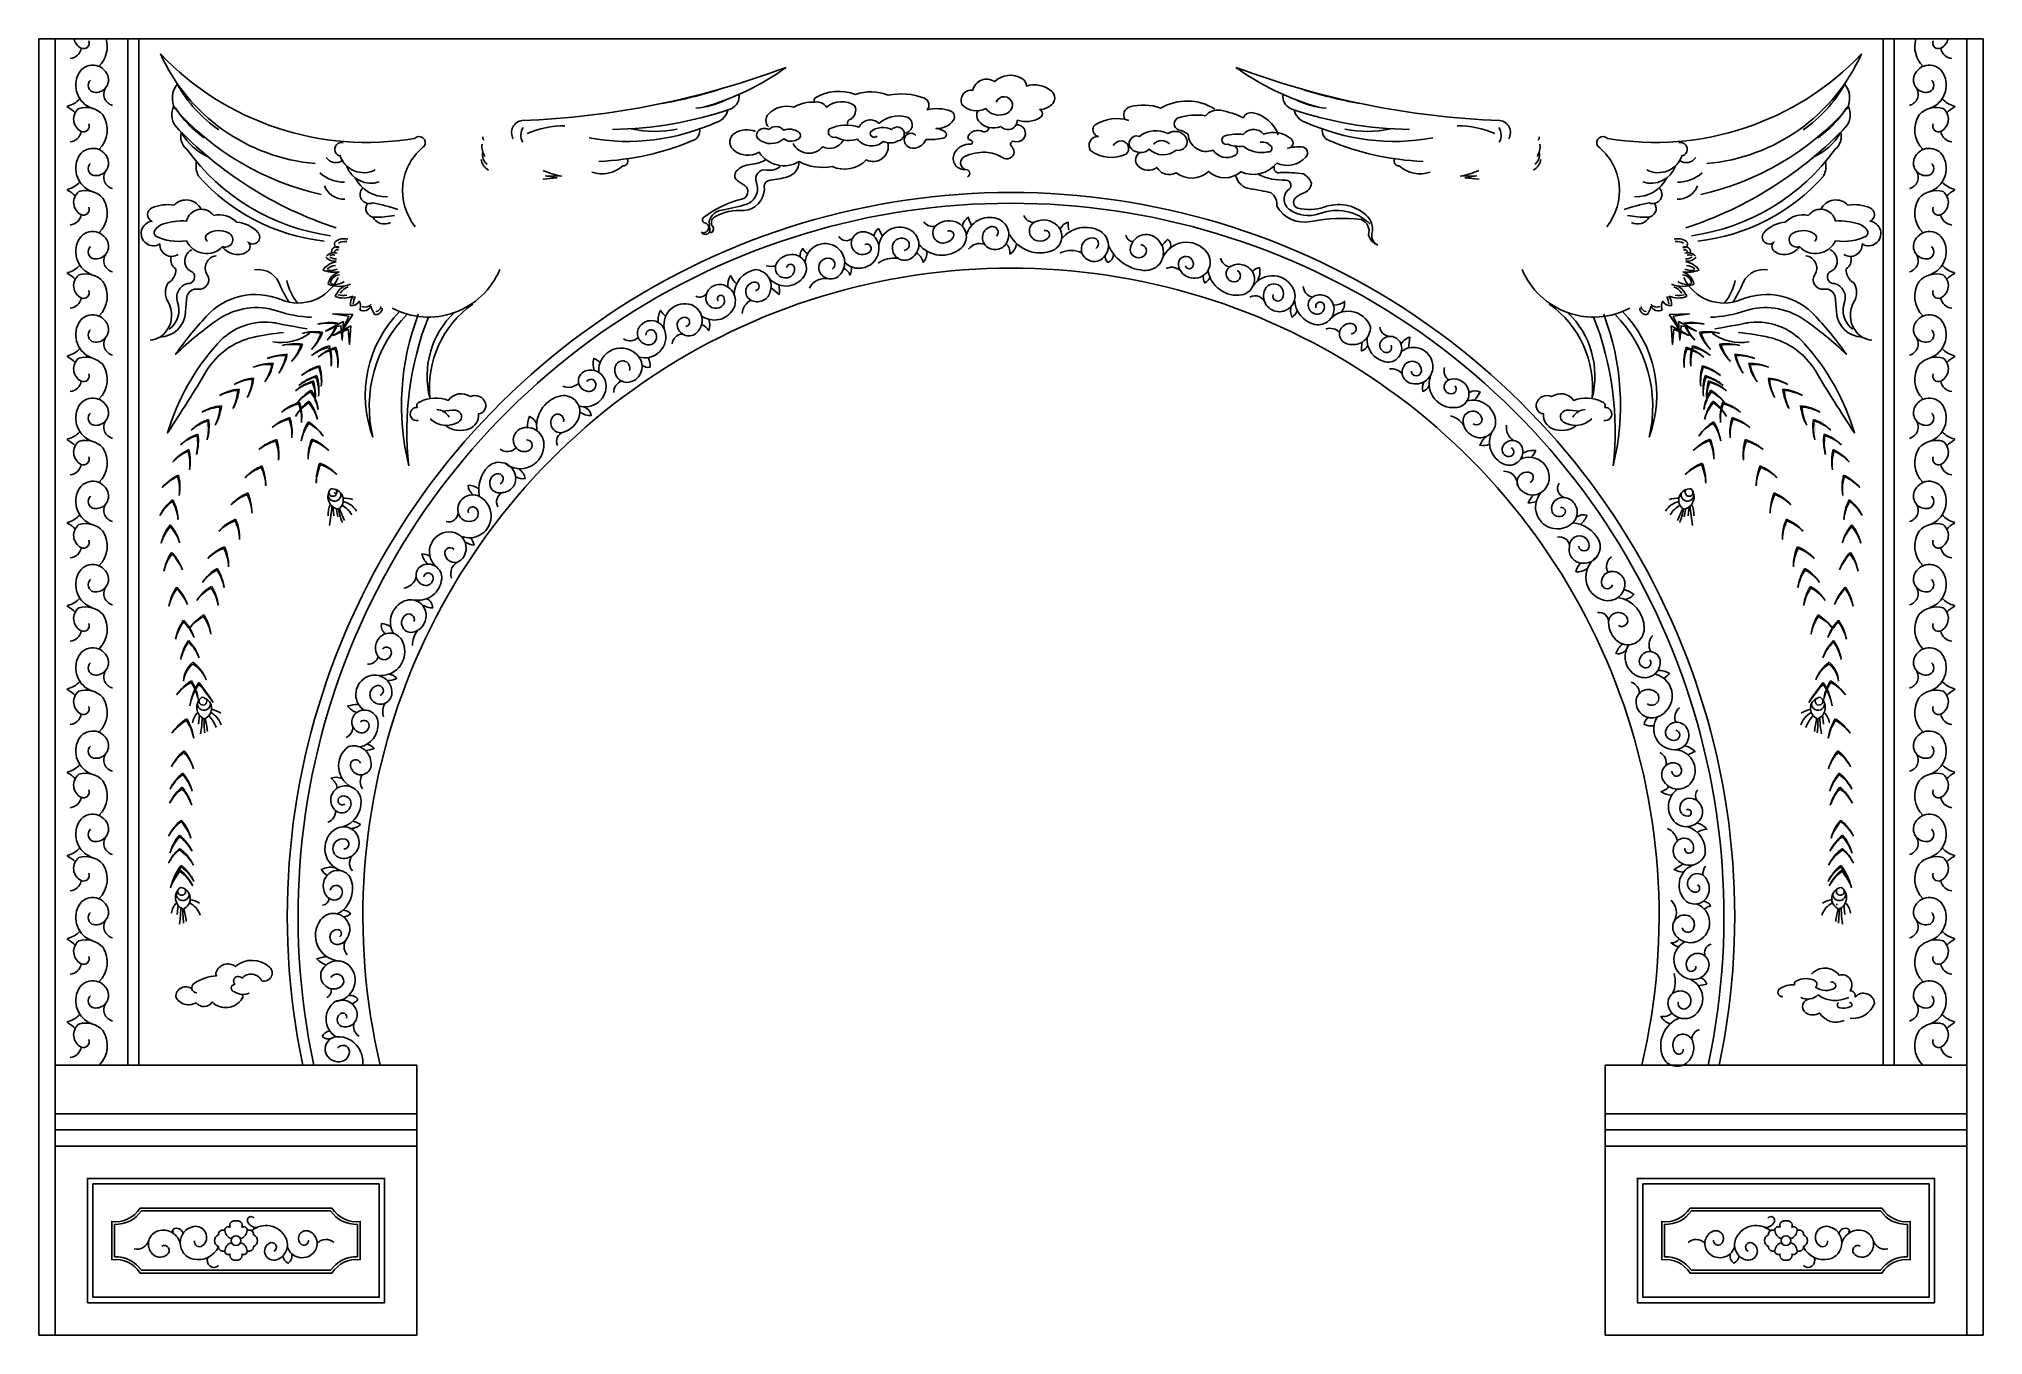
# Model space of a CAD drawing. Header units: metres. Extents: x 195 to 3795, y 8080 to 10480.
import ezdxf

# ---------------------------------------------------------------- set-up
doc = ezdxf.new("R2010")
doc.units = ezdxf.units.M
for name, color, linetype in [('3', 3, 'Continuous'), ('4', 4, 'Continuous'), ('7', 7, 'Continuous')]:
    doc.layers.add(name, color=color, linetype=linetype)

msp = doc.modelspace()

# ---------------------------------------------------------------- hatches: boundary and pattern name
at = {"layer": '3'}
h = msp.add_hatch(dxfattribs=at)
h.set_pattern_fill('DOTS', scale=24)
h.paths.add_polyline_path([(730.52, 9636.32, 0.42), (749.53, 9609.16, 0.44), (753.7, 9639.56, -1.19)])
h = msp.add_hatch(dxfattribs=at)
h.set_pattern_fill('DOTS', scale=24)
h.paths.add_polyline_path([(743.79, 9646.11, 0.1), (735.37, 9646.85, 0.06), (732.23, 9641.79, 1.8)])
h = msp.add_hatch(dxfattribs=at)
h.set_pattern_fill('DOTS', scale=24)
h.paths.add_polyline_path([(3236.3, 9639.56, 0.44), (3240.47, 9609.16, 0.42), (3259.48, 9636.32, -1.19)])
h = msp.add_hatch(dxfattribs=at)
h.set_pattern_fill('DOTS', scale=24)
h.paths.add_polyline_path([(3257.77, 9641.79, 0.06), (3254.63, 9646.85, 0.1), (3246.21, 9646.11, 1.8)])
h = msp.add_hatch(dxfattribs=at)
h.set_pattern_fill('DOTS', scale=24)
h.paths.add_polyline_path([(504.54, 9258.25, 0.1), (496.55, 9261.01, 0.06), (492.28, 9256.85, 1.8)])
h = msp.add_hatch(dxfattribs=at)
h.set_pattern_fill('DOTS', scale=24)
h.paths.add_polyline_path([(3497.72, 9256.85, 0.06), (3493.45, 9261.01, 0.1), (3485.46, 9258.25, 1.8)])
h = msp.add_hatch(dxfattribs=at)
h.set_pattern_fill('DOTS', scale=24)
h.paths.add_polyline_path([(489.29, 9251.96, 0.42), (501.18, 9221.01, 0.44), (512.57, 9249.5, -1.19)])
h = msp.add_hatch(dxfattribs=at)
h.set_pattern_fill('DOTS', scale=24)
h.paths.add_polyline_path([(3477.43, 9249.5, 0.44), (3488.82, 9221.01, 0.42), (3500.71, 9251.96, -1.19)])
h = msp.add_hatch(dxfattribs=at)
h.set_pattern_fill('DOTS', scale=24)
h.paths.add_polyline_path([(449.99, 8899.75, 0.42), (461.88, 8868.8, 0.44), (473.26, 8897.29, -1.19)])
h = msp.add_hatch(dxfattribs=at)
h.set_pattern_fill('DOTS', scale=24)
h.paths.add_polyline_path([(457.24, 8908.8, 0.06), (452.97, 8904.65, 1.8), (465.23, 8906.05, 0.1)])
h = msp.add_hatch(dxfattribs=at)
h.set_pattern_fill('DOTS', scale=24)
h.paths.add_polyline_path([(3516.74, 8897.29, 0.44), (3528.12, 8868.8, 0.42), (3540.01, 8899.75, -1.19)])
h = msp.add_hatch(dxfattribs=at)
h.set_pattern_fill('DOTS', scale=24)
h.paths.add_polyline_path([(3524.77, 8906.05, 1.8), (3537.03, 8904.65, 0.06), (3532.76, 8908.8, 0.1)])

# ---------------------------------------------------------------- linework, layer by layer
for p, q in [((225, 8080), (225, 10480)), ((360, 8580), (360, 10480)), ((3630, 8580), (3630, 10480)), ((3765, 8080), (3765, 10480)), ((1132.17, 10226.31), (1136.63, 10225.77)), ((1163.03, 10225.94), (1132.17, 10226.31)), ((2826.97, 10225.94), (2857.83, 10226.31)), ((2857.83, 10226.31), (2853.37, 10225.77)), ((507.03, 9798.18), (507.03, 9798.18)), ((508.44, 9798.7), (508.44, 9798.7)), ((532.84, 9799.8), (532.84, 9799.8)), ((533.02, 9801.46), (533.02, 9801.46)), ((533.71, 9795.32), (533.71, 9795.32)), ((533.89, 9796.98), (533.89, 9796.98)), ((534.07, 9798.65), (534.07, 9798.65)), ((534.25, 9800.32), (534.25, 9800.32)), ((534.43, 9801.99), (534.43, 9801.99)), ((3455.57, 9801.99), (3455.57, 9801.99)), ((3455.75, 9800.32), (3455.75, 9800.32)), ((3455.93, 9798.65), (3455.93, 9798.65)), ((3456.11, 9796.98), (3456.11, 9796.98)), ((3456.29, 9795.32), (3456.29, 9795.32)), ((3456.98, 9801.46), (3456.98, 9801.46)), ((3457.16, 9799.8), (3457.16, 9799.8)), ((3481.56, 9798.7), (3481.56, 9798.7)), ((3482.97, 9798.18), (3482.97, 9798.18)), ((479.06, 9763.73), (479.06, 9763.73)), ((480.46, 9764.25), (480.46, 9764.25)), ((489.07, 9769.07), (489.07, 9769.07)), ((490.48, 9769.59), (490.48, 9769.59)), ((491.88, 9770.11), (491.88, 9770.11)), ((493.29, 9770.64), (493.29, 9770.64)), ((494.69, 9771.16), (494.69, 9771.16)), ((496.1, 9771.69), (496.1, 9771.69)), ((497.51, 9772.21), (497.51, 9772.21)), ((498.91, 9772.73), (498.91, 9772.73)), ((500.14, 9771.59), (500.14, 9771.59)), ((500.32, 9773.26), (500.32, 9773.26)), ((501.54, 9772.12), (501.54, 9772.12)), ((502.95, 9772.64), (502.95, 9772.64)), ((504.35, 9773.16), (504.35, 9773.16)), ((505.38, 9757.54), (505.38, 9757.54)), ((505.56, 9759.2), (505.56, 9759.2)), ((505.74, 9760.87), (505.74, 9760.87)), ((505.76, 9773.69), (505.76, 9773.69)), ((505.91, 9762.54), (505.91, 9762.54)), ((506.09, 9764.21), (506.09, 9764.21)), ((506.27, 9765.87), (506.27, 9765.87)), ((506.45, 9767.54), (506.45, 9767.54)), ((506.63, 9769.21), (506.63, 9769.21)), ((506.81, 9770.88), (506.81, 9770.88)), ((506.99, 9772.54), (506.99, 9772.54)), ((507.17, 9774.21), (507.17, 9774.21)), ((529.12, 9777.59), (529.12, 9777.59)), ((531.24, 9784.79), (531.24, 9784.79)), ((531.42, 9786.46), (531.42, 9786.46)), ((531.59, 9788.12), (531.59, 9788.12)), ((3458.41, 9788.12), (3458.41, 9788.12)), ((3458.58, 9786.46), (3458.58, 9786.46)), ((3458.76, 9784.79), (3458.76, 9784.79)), ((3460.88, 9777.59), (3460.88, 9777.59)), ((3482.83, 9774.21), (3482.83, 9774.21)), ((3483.01, 9772.54), (3483.01, 9772.54)), ((3483.19, 9770.88), (3483.19, 9770.88)), ((3483.37, 9769.21), (3483.37, 9769.21)), ((3483.55, 9767.54), (3483.55, 9767.54)), ((3483.73, 9765.87), (3483.73, 9765.87)), ((3483.91, 9764.21), (3483.91, 9764.21)), ((3484.09, 9762.54), (3484.09, 9762.54)), ((3484.24, 9773.69), (3484.24, 9773.69)), ((3484.26, 9760.87), (3484.26, 9760.87)), ((3484.44, 9759.2), (3484.44, 9759.2)), ((3484.62, 9757.54), (3484.62, 9757.54)), ((3485.65, 9773.16), (3485.65, 9773.16)), ((3487.05, 9772.64), (3487.05, 9772.64)), ((3488.46, 9772.12), (3488.46, 9772.12)), ((3489.68, 9773.26), (3489.68, 9773.26)), ((3489.86, 9771.59), (3489.86, 9771.59)), ((3491.09, 9772.73), (3491.09, 9772.73)), ((3492.49, 9772.21), (3492.49, 9772.21)), ((3493.9, 9771.69), (3493.9, 9771.69)), ((3495.31, 9771.16), (3495.31, 9771.16)), ((3496.71, 9770.64), (3496.71, 9770.64)), ((3498.12, 9770.11), (3498.12, 9770.11)), ((3499.52, 9769.59), (3499.52, 9769.59)), ((3500.93, 9769.07), (3500.93, 9769.07)), ((3509.54, 9764.25), (3509.54, 9764.25)), ((3510.94, 9763.73), (3510.94, 9763.73)), ((502.72, 9745.34), (502.72, 9745.34)), ((504.84, 9752.53), (504.84, 9752.53)), ((505.02, 9754.2), (505.02, 9754.2)), ((505.2, 9755.87), (505.2, 9755.87)), ((3484.8, 9755.87), (3484.8, 9755.87)), ((3484.98, 9754.2), (3484.98, 9754.2)), ((3485.16, 9752.53), (3485.16, 9752.53)), ((3487.28, 9745.34), (3487.28, 9745.34)), ((737.96, 9615.34), (733.22, 9579.11)), ((739.05, 9614.07), (741.28, 9597.07)), ((3250.95, 9614.07), (3248.72, 9597.07)), ((3252.04, 9615.34), (3256.78, 9579.11)), ((745.23, 9610.97), (748.32, 9595.32)), ((3244.77, 9610.97), (3241.68, 9595.32)), ((492.2, 9228.31), (490.25, 9211.28)), ((497.45, 9223.81), (496.66, 9207.88)), ((3492.55, 9223.81), (3493.34, 9207.88)), ((3497.8, 9228.31), (3499.75, 9211.28)), ((496.66, 9207.88), (494.39, 9193.27)), ((3493.34, 9207.88), (3495.61, 9193.27)), ((452.89, 8876.1), (450.95, 8859.07)), ((458.14, 8871.6), (457.35, 8855.67)), ((458.14, 8871.6), (457.35, 8855.67)), ((3531.86, 8871.6), (3532.65, 8855.67)), ((3531.86, 8871.6), (3532.65, 8855.67)), ((3537.11, 8876.1), (3539.05, 8859.07)), ((457.35, 8855.67), (455.09, 8841.06)), ((3532.65, 8855.67), (3534.91, 8841.06)), ((225, 8460), (895, 8460)), ((3765, 8460), (3095, 8460))]:
    msp.add_line(p, q, dxfattribs=at)
for points in [[(260, 10480, 0.22), (273.19, 10462.8, 0.68), (287.5, 10476.61)], [(306.29, 10429.17, 0.27), (319.69, 10480)], [(3683.71, 10429.17, -0.27), (3670.31, 10480)], [(3730, 10480, -0.22), (3716.81, 10462.8, -0.68), (3702.5, 10476.61)], [(290.8, 10403.64, 0.64), (296.74, 10381.21, 0.58), (322.5, 10412.22, 0.65), (268.34, 10415.52, 0.45), (292.96, 10351.67)], [(1933.87, 10346.94, 0.31), (1935.13, 10328.12, 0.34), (1976.23, 10318.03, 0.7), (2006.56, 10329.47, 0.22), (2049.01, 10334.18, 0.6), (2048.34, 10348.99, 0.15), (2069.9, 10357.74, 0.47), (2069.9, 10383.31, 0.25), (2023.4, 10392.74, 0.26), (2015.32, 10406.87, 0.34), (1964.78, 10400.81, 0.54), (1924.35, 10384.66, 0.61), (1904.13, 10358.41, 0.33), (1948.65, 10351.04, 0.32), (1981.62, 10340.24, 0.41), (1997.51, 10361, 0.73), (1967.6, 10362.99)], [(3699.2, 10403.64, -0.64), (3693.26, 10381.21, -0.58), (3667.5, 10412.22, -0.65), (3721.66, 10415.52, -0.45), (3697.04, 10351.67)], [(262.28, 10343.28, 0.06), (248.53, 10353.5, -0.66), (248.19, 10355.68, 0.15), (270.96, 10369.02)], [(318.61, 10389.25, 0.5), (331.09, 10356.8)], [(1818.85, 10301.21, 0.58), (1797.69, 10296.11, 0.36), (1808.16, 10278.04, 0.36), (1837.82, 10293.92, 0.08), (1869.35, 10296.22, 0.7), (1872.36, 10308.35, 0.09), (1856.12, 10314.13, 0.27), (1888.33, 10329.71, 0.46), (1883.9, 10346.15, 0.15), (1839.61, 10348.67, 0.52), (1834.6, 10369.99, 0.15), (1767.54, 10375.5, 0.19), (1706.8, 10377.08, 0.23), (1632.64, 10370.78, 0.51), (1631.85, 10362.9, 0.16), (1593.08, 10353.3, 0.29), (1545.75, 10340.69, 0.39), (1545.75, 10317.05)], [(3671.39, 10389.25, -0.5), (3658.91, 10356.8)], [(3727.72, 10343.28, -0.06), (3741.47, 10353.5, 0.66), (3741.81, 10355.68, -0.15), (3719.04, 10369.02)], [(306.29, 10275.05, 0.35), (313.69, 10339.29, 0.28), (268.82, 10351.32, 0.54), (273.19, 10308.68, 0.68), (287.5, 10322.49)], [(1692.67, 10322.43, -0.43), (1698.25, 10331.28, 0.35), (1706.03, 10355.78, 0.34), (1653.56, 10353.87, 0.28), (1631.85, 10362.9)], [(1798.55, 10305.66, 0.84), (1800.39, 10335.78, 0.24), (1750.56, 10323.49, 0.51), (1713.65, 10316.73, 0.18), (1658.89, 10313.65, 0.76), (1670.58, 10298.29, 0.22), (1710.57, 10294.6, 0.44), (1758.56, 10290.3, 0.26), (1785.75, 10291.37, 0.46), (1797.04, 10307.06, 0.63), (1774.47, 10311.96, 0.31), (1734.71, 10307.55, 0.77), (1747.47, 10300.19)], [(2213.43, 10329.04, 0.22), (2150.61, 10320.68, 0.22), (2146.43, 10313.51, 0.38), (2156.69, 10299.45, 0.61), (2142.5, 10273.22, 0.27), (2208.05, 10266.34, 0.67), (2199.22, 10291.2, 0.24), (2184.43, 10282.58)], [(2372.62, 10349.96, 0.28), (2272.06, 10351.75, 0.16), (2215.23, 10354.14, 0.51), (2206.25, 10330.84)], [(2489.83, 10302.66, 0.26), (2442.81, 10343.18, 0.36), (2425.3, 10333.97, 0.07), (2382.89, 10347.78, 0.27), (2355.23, 10337.65, 0.12), (2305.45, 10333.97, 0.73), (2305.45, 10311.87, -0.07), (2322.97, 10303.58, 0.52), (2369.06, 10274.12, 0.4), (2409.63, 10263.99, 0.65), (2408, 10281.75)], [(3683.71, 10275.05, -0.35), (3676.31, 10339.29, -0.28), (3721.18, 10351.32, -0.54), (3716.81, 10308.68, -0.68), (3702.5, 10322.49)], [(1521.89, 10308.68, 0.23), (1483.68, 10305.54, 0.5), (1480.54, 10275.22, 0.33), (1528.7, 10269.99, 0.4), (1602.5, 10252.74, 0.17), (1663.74, 10243.85, 0.32), (1727.07, 10255.87, 0.63), (1767.18, 10287.52)], [(1953.95, 10316.02, -0.55), (1942.54, 10308.6, 0.37), (1916.26, 10301.2, 0.56), (1920.3, 10292.45, -0.98), (1919.63, 10285.04, 0.31), (1889.98, 10267.54, 0.58), (1910.87, 10237.93, -0.86), (1914.24, 10224.47)], [(2004.5, 10321.1, -1.22), (2001.04, 10290.26, 0.87), (1996.41, 10280.77, -0.12), (2001.04, 10269.73, -0.55), (1979.21, 10260.39, 0.13), (1947.68, 10270.01, 0.12), (1909.15, 10262.14, 0.68), (1910.87, 10237.93)], [(2234.32, 10269.42, 0.51), (2229.92, 10245.26, 0.38), (2265.33, 10242.15, 0.42), (2300.73, 10232.23, 0.37), (2360.98, 10234.71, 0.39), (2420.6, 10234.09, 0.34), (2487.06, 10249.6, 0.31), (2541.09, 10260.77, 0.64), (2533.64, 10280, 0.08), (2507.55, 10277.52, 0.7), (2513.76, 10294.89, 0.27), (2462.83, 10303.57, 0.48), (2424.95, 10302.95, 0.1), (2391.41, 10300.47, 1), (2395.76, 10284.96, 0.11), (2424.95, 10281.24, 0.23), (2470.43, 10270.75, 0.6), (2477.74, 10279.38, 0.31), (2456.62, 10288.68)], [(290.8, 10249.53, 0.64), (296.74, 10227.09, 0.58), (322.5, 10258.1, 0.65), (268.34, 10261.4, 0.45), (292.96, 10197.55)], [(1591.4, 10286.24, 0.54), (1646.58, 10280.41, 0.41), (1684.26, 10292.06)], [(3699.2, 10249.53, -0.64), (3693.26, 10227.09, -0.58), (3667.5, 10258.1, -0.65), (3721.66, 10261.4, -0.45), (3697.04, 10197.55)], [(318.61, 10235.13, 0.5), (331.09, 10202.68)], [(1421.45, 10122.06, 0.43), (1434.53, 10127.06, 0.48), (1427.88, 10139.37, -0.59), (1425.65, 10148.99, -0.11), (1496.29, 10183.03, 0.62), (1502.71, 10208.19, -0.05), (1487.89, 10217.81, -0.43), (1486.41, 10234.83, -0.2), (1512.34, 10247.41, 0.13), (1541.97, 10257.03)], [(1422.13, 10121.76, 0.73), (1437.64, 10125.98), (1436.12, 10142.96, -0.29), (1460.3, 10163.07, 0.03), (1504.18, 10173.66, 0.44), (1523.47, 10214.12, -0.6), (1542.76, 10237.24, 0.24), (1567.84, 10243.98)], [(1437.74, 10120.67, 0.57), (1442.59, 10133.27, -0.45), (1445.83, 10150.07, -0.16), (1500.5, 10162.03, 0.38), (1538.42, 10202.08, -0.48), (1549.51, 10218.46, 0.05), (1581.34, 10224.72, 0.35), (1602.5, 10252.74)], [(2411.41, 10225.94, 0.31), (2437.68, 10202.42, -0.02), (2476.64, 10195.18, -0.25), (2487.32, 10169.97, 0.32), (2550.15, 10141.86, -0.08), (2643.64, 10145.37, -0.39), (2656.92, 10117.36, 0.25), (2674.13, 10098.36)], [(2660.31, 10136.7, 0.3), (2564.9, 10155.99, -0.23), (2511.56, 10163.3, -0.47), (2507.38, 10199.86, 0.82), (2503.82, 10218.6, -0.13), (2453, 10229.11)], [(2482.54, 10243.61, 0.62), (2493.81, 10232.35, -0.05), (2536.37, 10229.85, -0.21), (2551.39, 10212.35, -0.31), (2535.74, 10194.22, 0.13), (2521.97, 10185.46, 0.6), (2526.35, 10166.71, 0.15), (2574.55, 10168.58, -0.27), (2652.17, 10154.2, -0.28), (2663.43, 10119.82, 0.36), (2674.13, 10098.36)], [(3671.39, 10235.13, -0.5), (3658.91, 10202.68)], [(262.28, 10189.16, 0.06), (248.53, 10199.39, -0.66), (248.19, 10201.56, 0.15), (270.96, 10214.9)], [(306.29, 10120.93, 0.35), (313.69, 10185.18, 0.28), (268.82, 10197.2, 0.54), (273.19, 10154.57, 0.68), (287.5, 10168.38)], [(3683.71, 10120.93, -0.35), (3676.31, 10185.18, -0.28), (3721.18, 10197.2, -0.54), (3716.81, 10154.57, -0.68), (3702.5, 10168.38)], [(3727.72, 10189.16, -0.06), (3741.47, 10199.39, 0.66), (3741.81, 10201.56, -0.15), (3719.04, 10214.9)], [(495.35, 10164.47, 0.52), (445.31, 10172.3, 0.14), (404.23, 10167.05, 0.66), (404.23, 10142.34, 1.23), (418.9, 10100.23, 0.62), (452.8, 10081.01)], [(507.11, 10105.5, -0.54), (507.11, 10118.71, -0.28), (546.78, 10120.26, -0.94), (535.11, 10095.4, 0.43), (581.78, 10086.86, 0.51), (581.78, 10103.95, 0.98), (600.45, 10121.82, 0.19), (561.33, 10140.49, 0.26), (518.75, 10153.14, 0.63), (468.11, 10142.79, 0.09), (425.44, 10137.36, 0.17), (409.88, 10125.7, 0.38), (411.44, 10114.83, 0.16), (468.22, 10106.28, 0.53), (535.11, 10095.4)], [(3482.89, 10105.5, 0.54), (3482.89, 10118.71, 0.28), (3443.22, 10120.26, 0.94), (3454.89, 10095.4, -0.43), (3408.22, 10086.86, -0.51), (3408.22, 10103.95, -0.98), (3389.55, 10121.82, -0.19), (3428.67, 10140.49, -0.26), (3471.25, 10153.14, -0.63), (3521.89, 10142.79, -0.09), (3564.56, 10137.36, -0.17), (3580.12, 10125.7, -0.38), (3578.56, 10114.83, -0.16), (3521.78, 10106.28, -0.53), (3454.89, 10095.4)], [(3494.65, 10164.47, -0.52), (3544.69, 10172.3, -0.14), (3585.77, 10167.05, -0.66), (3585.77, 10142.34, -1.23), (3571.1, 10100.23, -0.62), (3537.2, 10081.01)], [(290.8, 10095.41, 0.64), (296.74, 10072.98, 0.58), (322.5, 10103.98, 0.65), (268.34, 10107.28, 0.45), (292.96, 10043.44)], [(1687.09, 10066.02, 0.71), (1750.24, 10096.74, 0.39), (1719.68, 10122.81, 0.61), (1703.76, 10088.47, 0.42), (1733.05, 10085.29, 0.89), (1724.13, 10099.28)], [(1797.36, 10088.47, 0.68), (1802.46, 10107.55, 0.55), (1775.71, 10097.37, 0.67), (1810.73, 10073.84, 0.54), (1810.1, 10125.36, 0.56), (1750.24, 10096.74)], [(1824.33, 10099.77, 0.42), (1902.44, 10092.41, 0.52), (1898.08, 10138.65, 0.31), (1857.03, 10135.16, 0.73), (1870.13, 10102.01, 0.22), (1887.6, 10111.6, 0.79), (1877.12, 10123.82)], [(1905.13, 10134.37, -0.22), (1916.34, 10149.64, 0.08), (1921.44, 10135.89)], [(1968.32, 10114.51, 0.75), (1957.62, 10132.33, 0.52), (1945.9, 10099.75, 0.51), (1985.14, 10099.75, 0.51), (1968.83, 10147.6, 0.42), (1912.25, 10116.66)], [(1992.51, 10118.06, 0.39), (2073.07, 10088.61, 0.52), (2080.45, 10134.46, 0.31), (2039.84, 10141.39, 0.73), (2044.2, 10106.01, 0.22), (2063.51, 10110.91, 0.79), (2056.43, 10125.37)], [(2086.2, 10128.55, -0.22), (2100.88, 10140.51, 0.08), (2102.37, 10125.93)], [(2151.86, 10091.89, 0.75), (2145.98, 10111.82, 0.52), (2126.45, 10083.23, 0.51), (2164.44, 10073.38, 0.51), (2160.66, 10123.79, 0.37), (2088.64, 10109.62)], [(2176.16, 10096.15, 0.29), (2245.57, 10051.2, 0.63), (2269.17, 10105.77, 0.66), (2216.37, 10093.75, 0.75), (2241.35, 10078.61, 0.68), (2235.52, 10099.01)], [(3699.2, 10095.41, -0.64), (3693.26, 10072.98, -0.58), (3667.5, 10103.98, -0.65), (3721.66, 10107.28, -0.45), (3697.04, 10043.44)], [(318.61, 10081.02, 0.5), (331.09, 10048.57)], [(478.45, 10089.44, 0.39), (466.45, 10061.2, 0.23), (479.3, 10048.36, -0.72), (469.88, 10026.96, 0.44), (451.88, 9992.73, -0.33), (436.46, 9942.24)], [(1546.07, 10038.58, 0.52), (1611.86, 10040.52, 0.56), (1593.09, 10080.59, 0.27), (1562.36, 10066.95, 0.76), (1584.55, 10038.82, 0.36), (1593.94, 10056.72, 0.81), (1579.43, 10056.72)], [(1604.5, 10076.52, -0.21), (1609.52, 10091.65, 0.11), (1618.54, 10082.03)], [(1664.1, 10053.67, 0.65), (1660.57, 10073.65, 0.56), (1639.39, 10052.5, 0.58), (1677.04, 10041.92, 0.42), (1677.04, 10090.11, 0.65), (1613.77, 10065.85)], [(1820.02, 10083.46, -0.23), (1832.25, 10066.16, 0.21), (1839.39, 10086.01)], [(1985.51, 10101.43, -0.23), (1993, 10081.6, 0.23), (2005.2, 10101.04)], [(2169.27, 10079.26, 0.24), (2174.17, 10066.2, 0.33), (2184.72, 10082.15)], [(2289.04, 10092.23, 0.43), (2284.8, 10108.59, -0.01), (2274.47, 10097.69)], [(2318.02, 10059.67, 0.76), (2332.21, 10059.73, 1.24), (2304.99, 10061.3, 0.31), (2327.93, 10037.29, 0.7), (2357.55, 10085.04, 0.59), (2274.98, 10072.19)], [(3511.55, 10089.44, -0.39), (3523.55, 10061.2, -0.23), (3510.7, 10048.36, 0.72), (3520.12, 10026.96, -0.44), (3538.12, 9992.73, 0.33), (3553.54, 9942.24)], [(3671.39, 10081.02, -0.5), (3658.91, 10048.57)], [(262.28, 10035.04, 0.06), (248.53, 10045.27, -0.66), (248.19, 10047.44, 0.15), (270.96, 10060.78)], [(306.29, 9966.81, 0.35), (313.69, 10031.06, 0.28), (268.82, 10043.08, 0.54), (273.19, 10000.45, 0.68), (287.5, 10014.26)], [(439.97, 10076.43, 0.33), (448.73, 10054.05, -0.28), (434.33, 10028.16, 0.28), (434.33, 9992.93, -0.29), (432.17, 9940.44, -0.23), (401.21, 9922.46)], [(523, 10078.31, 0.55), (506.72, 10043.22, -0.65), (489.58, 10016.69, 0.42), (469.02, 10001.29, 0.02), (466.45, 9973.9, -0.39), (418.74, 9927.93)], [(1521.8, 10013.75, 0.89), (1521.8, 10029.58, 0.8), (1513.35, 9996.34, 0.48), (1548.73, 10010.59, 0.51), (1521.8, 10052.79, 0.36), (1482.37, 10006.35)], [(1685.29, 10054.76, -0.25), (1696.75, 10042.68, 0.14), (1699.3, 10057.3)], [(2359.81, 10051.66, 0.42), (2422.25, 10006.02, 0.5), (2442.6, 10047.86, 0.43), (2400.17, 10057.79, 0.76), (2408.98, 10030.01, 0.77), (2413.65, 10051.34)], [(2441.94, 10049.35, -0.16), (2455.1, 10056.45, -0.18), (2451.56, 10032.47)], [(3467, 10078.31, -0.55), (3483.28, 10043.22, 0.65), (3500.42, 10016.69, -0.42), (3520.98, 10001.29, -0.02), (3523.55, 9973.9, 0.39), (3571.26, 9927.93)], [(3550.03, 10076.43, -0.33), (3541.27, 10054.05, 0.28), (3555.67, 10028.16, -0.28), (3555.67, 9992.93, 0.29), (3557.83, 9940.44, 0.23), (3588.79, 9922.46)], [(3683.71, 9966.81, -0.35), (3676.31, 10031.06, -0.28), (3721.18, 10043.08, -0.54), (3716.81, 10000.45, -0.68), (3702.5, 10014.26)], [(3727.72, 10035.04, -0.06), (3741.47, 10045.27, 0.66), (3741.81, 10047.44, -0.15), (3719.04, 10060.78)], [(1421.91, 9967.31, 0.45), (1480.67, 9979.6, 0.48), (1462.55, 10024.38, 0.53), (1430.11, 9997.7, 0.57), (1458.73, 9984.36, 0.36), (1463.5, 10001.52, 1.15), (1453.01, 9994.85)], [(1470.63, 10020.62, -0.16), (1475.85, 10041.71, 0.09), (1487.03, 10026.32)], [(1551.04, 10019.07, -0.01), (1565.65, 10006.61, 0.1), (1565.02, 10024.8)], [(2351.44, 10042.39, 0.17), (2353.6, 10028.29, 0.23), (2363.69, 10040.52)], [(2480.46, 10006.56, 0.88), (2496.85, 9998.62, 1.09), (2465.03, 10015.56, 0.5), (2488.23, 9975.08, 0.58), (2518.77, 10015.1, 0.6), (2443.01, 10022.06)], [(1341.66, 9955, -0.15), (1345.82, 9977.38, 0.06), (1355.49, 9966.61)], [(1393.21, 9947.26, 0.88), (1391.36, 9964.47, 0.5), (1377.21, 9946.65, 0.57), (1413.52, 9936.2, 0.61), (1398.13, 9989.06, 0.57), (1354.19, 9939.66)], [(2514.26, 9985.72, 0.21), (2515.46, 9964.59, 0.15), (2524.59, 9976.32)], [(2520.05, 9997.09, 0.34), (2557.82, 9951.39, 0.52), (2592.88, 9983.76, 0.55), (2553.24, 10002.05, 0.69), (2559.89, 9970.3, 0.54), (2574.93, 9986.86, 1.07), (2559.93, 9981.98)], [(2624.64, 9933.63, 0.82), (2627.92, 9952.24, 1.14), (2622.23, 9914.44, 0.48), (2660.58, 9946.97, 0.59), (2583.82, 9958.4)], [(2606.77, 9974.24, 0.2), (2612.74, 9993.78, -0.17), (2593.08, 9987.25)], [(290.8, 9941.29, 0.64), (296.74, 9918.86, 0.58), (322.5, 9949.87, 0.65), (268.34, 9953.17, 0.45), (292.96, 9889.32)], [(1305.87, 9891.18, 0.6), (1354.19, 9939.66, 0.61), (1307.8, 9948, 0.58), (1321.72, 9913.71, 0.68), (1335.64, 9937.8, 0.74), (1318.94, 9931.32)], [(1423.03, 9950.45, -0.14), (1435.71, 9939.9, 0.16), (1435.71, 9960.47)], [(3699.2, 9941.29, -0.64), (3693.26, 9918.86, -0.58), (3667.5, 9949.87, -0.65), (3721.66, 9953.17, -0.45), (3697.04, 9889.32)], [(262.28, 9880.92, 0.06), (248.53, 9891.15, -0.66), (248.19, 9893.32, 0.15), (270.96, 9906.66)], [(318.61, 9926.9, 0.5), (331.09, 9894.45)], [(1288.46, 9866.06, 0.96), (1263.3, 9875.72, 0.63), (1290.39, 9844.8, 0.53), (1305.87, 9891.18, 0.75), (1231.6, 9862.6)], [(2645.15, 9917.82, 0.03), (2643.71, 9902.22, 0.2), (2655.79, 9912.3)], [(2654.23, 9927, 0.37), (2687.62, 9882.17, 0.62), (2716.32, 9916.94, 0.58), (2680.29, 9920.48, 0.51), (2687.55, 9899.49, 0.66), (2698.71, 9912.83)], [(2730.86, 9908.15, 0.04), (2733.47, 9927.74, 0.17), (2717.52, 9915.63)], [(2736.02, 9864.61, 0.92), (2755, 9865.08, 0.63), (2728.01, 9879.92, 0.61), (2733.52, 9842.81, 0.56), (2775.86, 9877.36, 0.57), (2719, 9902.05)], [(3671.39, 9926.9, -0.5), (3658.91, 9894.45)], [(3727.72, 9880.92, -0.06), (3741.47, 9891.15, 0.66), (3741.81, 9893.32, -0.15), (3719.04, 9906.66)], [(306.29, 9812.7, 0.35), (313.69, 9876.94, 0.28), (268.82, 9888.97, 0.54), (273.19, 9846.33, 0.68), (287.5, 9860.14)], [(1194.51, 9800.63, 0.55), (1244.89, 9841.68, 0.48), (1206.94, 9865.2, 0.87), (1214.79, 9827.3, 0.52), (1225.26, 9844.29, 0.6), (1209.56, 9845.6)], [(1234.25, 9881.05, 0.06), (1222.4, 9888.43, 0.14), (1223.33, 9866.19)], [(1311.97, 9875.96, 0.24), (1326.74, 9872.27, 0.11), (1323.67, 9889.48)], [(3683.71, 9812.7, -0.35), (3676.31, 9876.94, -0.28), (3721.18, 9888.97, -0.54), (3716.81, 9846.33, -0.68), (3702.5, 9860.14)], [(2759.68, 9844.96, 0.18), (2757.69, 9827.34, 0.22), (2769.07, 9837.5)], [(2771.47, 9854.65, 0.54), (2817.55, 9797.51, 0.55), (2840.52, 9834.34, 0.39), (2805.8, 9848.61, 0.87), (2811.14, 9822.76, 0.63), (2817.04, 9837.34)], [(2853.11, 9811.87, 0.1), (2863.42, 9826.1, 0.29), (2844.24, 9825.18)], [(290.8, 9787.17, 0.64), (296.74, 9764.74, 0.58), (322.5, 9795.75, 0.65), (268.34, 9799.05, 0.45), (292.96, 9735.2)], [(948.42, 9763.61, 0.26), (991.75, 9758.2, 0.35), (1008.72, 9785.52, 0.48), (1021.77, 9805.51, 0.45), (993.93, 9817.68, 0.41), (953.03, 9810.73, 0.21), (900.81, 9808.12, 0.52), (895.59, 9797.69, 1.14), (897.33, 9773.35)], [(919.26, 9776.51, 0.33), (971.76, 9770.27, 0.75), (966.34, 9792.33, 0.06), (942.59, 9790.66)], [(1166.64, 9771.13, 0.79), (1147.26, 9781.28, 0.76), (1166.64, 9751.77, 0.24), (1195.26, 9780.35, 0.61), (1157.41, 9818.16, 0.37), (1117.27, 9754.35)], [(1196.66, 9789.04, 0.17), (1217.4, 9782.51, 0.36), (1200.37, 9799.19)], [(2850.55, 9767.5, 0.76), (2866.46, 9779.26, 0.86), (2831.95, 9771.82, 0.31), (2854.46, 9742.95, 0.55), (2891.98, 9773.89, 0.46), (2839.11, 9809.65)], [(3041.58, 9763.61, -0.26), (2998.25, 9758.2, -0.35), (2981.28, 9785.52, -0.48), (2968.23, 9805.51, -0.45), (2996.07, 9817.68, -0.41), (3036.97, 9810.73, -0.21), (3089.19, 9808.12, -0.52), (3094.41, 9797.69, -1.14), (3092.67, 9773.35)], [(3070.74, 9776.51, -0.33), (3018.24, 9770.27, -0.75), (3023.66, 9792.33, -0.06), (3047.41, 9790.66)], [(3699.2, 9787.17, -0.64), (3693.26, 9764.74, -0.58), (3667.5, 9795.75, -0.65), (3721.66, 9799.05, -0.45), (3697.04, 9735.2)], [(318.61, 9772.78, 0.5), (331.09, 9740.33)], [(1058.1, 9694.13, 0.65), (1130.07, 9730.44, 0.48), (1090.63, 9759.47, 0.56), (1079.21, 9722.14, 0.38), (1104.12, 9719.03, 0.75), (1097.89, 9737.7)], [(1099.8, 9760.46, -0.09), (1103.28, 9781.07, -0.16), (1116.89, 9767.33)], [(3671.39, 9772.78, -0.5), (3658.91, 9740.33)], [(262.28, 9726.81, 0.06), (248.53, 9737.03, -0.66), (248.19, 9739.21, 0.15), (270.96, 9752.54)], [(306.29, 9658.58, 0.35), (313.69, 9722.82, 0.28), (268.82, 9734.85, 0.54), (273.19, 9692.21, 0.68), (287.5, 9706.02)], [(2875.72, 9744.06, 0.13), (2862.99, 9727.59, 0.19), (2881.04, 9729.89)], [(2886.15, 9753.2, 0.44), (2907.75, 9692.55, 0.6), (2942.23, 9720.73, 0.73), (2905.42, 9725.18, 0.56), (2917.72, 9706.68, 0.79), (2921.08, 9722.92)], [(3683.71, 9658.58, -0.35), (3676.31, 9722.82, -0.28), (3721.18, 9734.85, -0.54), (3716.81, 9692.21, -0.68), (3702.5, 9706.02)], [(3727.72, 9726.81, -0.06), (3741.47, 9737.03, 0.66), (3741.81, 9739.21, -0.15), (3719.04, 9752.54)], [(1048.86, 9656.47, 0.96), (1042.5, 9674.61, 1.01), (1053.4, 9640.15, 0.45), (1077.56, 9669.24, 0.61), (1027.06, 9688.22, 0.25), (1010.91, 9632.81)], [(2956.3, 9658.85, 0.9), (2949.76, 9677.82, 0.55), (2933.85, 9652.08, 0.62), (2987.76, 9652.21, 0.73), (2936.98, 9701.09)], [(2958.28, 9705.29, 0.08), (2966.69, 9717.86, 0.16), (2942.72, 9712.77)], [(290.8, 9633.05, 0.64), (296.74, 9610.62, 0.58), (322.5, 9641.63, 0.65), (268.34, 9644.93, 0.45), (292.96, 9581.08)], [(1009.63, 9646.94, 0.14), (989.6, 9653.47, 0.22), (998.84, 9636.04)], [(1078.14, 9669.27, 0.21), (1095.71, 9665.9, 0.19), (1084.22, 9683.44)], [(3699.2, 9633.05, -0.64), (3693.26, 9610.62, -0.58), (3667.5, 9641.63, -0.65), (3721.66, 9644.93, -0.45), (3697.04, 9581.08)], [(318.61, 9618.66, 0.5), (331.09, 9586.21)], [(977.91, 9558.8, 0.47), (1031.8, 9589.75, 0.32), (1010.91, 9632.81, 0.63), (971.17, 9603.21, 0.49), (1000.81, 9588.4, 0.59), (1002.16, 9612.63, 0.74), (990.71, 9602.53)], [(2962.59, 9634.93, 0.08), (2952.54, 9621.16, 0.09), (2967.21, 9622.84)], [(2974.89, 9638.07, 0.47), (2987.99, 9577.32, 0.32), (3035.37, 9584.12, 0.63), (3019.25, 9630.99, 0.49), (2996.13, 9607.25, 0.59), (3018.8, 9598.6, 0.74), (3012.67, 9612.58)], [(3671.39, 9618.66, -0.5), (3658.91, 9586.21)], [(262.28, 9572.69, 0.06), (248.53, 9582.91, -0.66), (248.19, 9585.09, 0.15), (270.96, 9598.43)], [(306.29, 9504.46, 0.35), (313.69, 9568.7, 0.28), (268.82, 9580.73, 0.54), (273.19, 9538.09, 0.68), (287.5, 9551.91)], [(3046.37, 9540.78, 0.96), (3065.58, 9541.32, 1.01), (3029.44, 9541.42, 0.45), (3049.8, 9509.55, 0.61), (3083.24, 9551.89, 0.25), (3035.37, 9584.12)], [(3049.21, 9581.06, 0.14), (3061.52, 9598.15, 0.22), (3042.11, 9594.65)], [(3683.71, 9504.46, -0.35), (3676.31, 9568.7, -0.28), (3721.18, 9580.73, -0.54), (3716.81, 9538.09, -0.68), (3702.5, 9551.91)], [(3727.72, 9572.69, -0.06), (3741.47, 9582.91, 0.66), (3741.81, 9585.09, -0.15), (3719.04, 9598.43)], [(963.77, 9534.77, 0.9), (947.68, 9522.77, 0.55), (977.03, 9515.44, 0.62), (960.52, 9566.76, 0.73), (929.4, 9503.52)], [(984.64, 9548.03, 0.08), (1000.81, 9542.65, 0.09), (994.75, 9556.11)], [(290.8, 9478.94, 0.64), (296.74, 9456.51, 0.58), (322.5, 9487.51, 0.65), (268.34, 9490.81, 0.45), (292.96, 9426.97)], [(889.59, 9441.21, 0.44), (940.81, 9480.23, 0.6), (903.48, 9504.51, 0.73), (910.42, 9468.09, 0.56), (924.31, 9485.43, 0.79), (907.82, 9483.7)], [(918.92, 9522.54, 0.08), (904.38, 9526.73, 0.17), (915.06, 9507.6)], [(3049.66, 9508.99, 0.21), (3041.11, 9493.28, 0.19), (3061.31, 9498.89)], [(3079.43, 9520.53, 0.65), (3092.14, 9440.93, 0.48), (3131.79, 9469.68, 0.56), (3099.71, 9491.9, 0.38), (3089.17, 9469.12, 0.75), (3108.84, 9469.37)], [(3699.2, 9478.94, -0.64), (3693.26, 9456.51, -0.58), (3667.5, 9487.51, -0.65), (3721.66, 9490.81, -0.45), (3697.04, 9426.97)], [(262.28, 9418.57, 0.06), (248.53, 9428.8, -0.66), (248.19, 9430.97, 0.15), (270.96, 9444.31)], [(318.61, 9464.55, 0.5), (331.09, 9432.09)], [(889.46, 9401.1, 0.76), (873.84, 9413.24, 0.86), (890.33, 9382.03, 0.31), (912.03, 9411.51, 0.55), (872.1, 9439.25, 0.46), (851.98, 9378.68)], [(905.21, 9431.67, 0.13), (924.31, 9426.47, 0.29), (913.12, 9443.34)], [(3119.8, 9393.71, 0.79), (3135.35, 9409.1, 0.76), (3101.35, 9399.6, 0.24), (3119.88, 9363.64, 0.61), (3167.4, 9388.21, 0.37), (3118.82, 9445.86)], [(3129.95, 9460.64, -0.09), (3148.53, 9451.05, -0.16), (3131.3, 9442.27)], [(3671.39, 9464.55, -0.5), (3658.91, 9432.09)], [(3727.72, 9418.57, -0.06), (3741.47, 9428.8, 0.66), (3741.81, 9430.97, -0.15), (3719.04, 9444.31)], [(306.29, 9350.34, 0.35), (313.69, 9414.59, 0.28), (268.82, 9426.61, 0.54), (273.19, 9383.98, 0.68), (287.5, 9397.79)], [(846.06, 9391.56, 0.1), (829.56, 9397.63, 0.29), (835.64, 9379.42)], [(3683.71, 9350.34, -0.35), (3676.31, 9414.59, -0.28), (3721.18, 9426.61, -0.54), (3716.81, 9383.98, -0.68), (3702.5, 9397.79)], [(826.96, 9301.39, 0.54), (869.5, 9361.22, 0.55), (827.83, 9373.36, 0.39), (823.49, 9336.07, 0.87), (846.93, 9348.21, 0.63), (831.3, 9349.94)], [(290.8, 9324.82, 0.64), (296.74, 9302.39, 0.58), (322.5, 9333.4, 0.65), (268.34, 9336.69, 0.45), (292.96, 9272.85)], [(3127.73, 9359.67, 0.17), (3115.2, 9341.9, 0.36), (3136.27, 9353.05)], [(3139.42, 9358.2, 0.55), (3163.21, 9297.73, 0.48), (3197.16, 9326.72, 0.87), (3158.66, 9330.77, 0.52), (3171.67, 9315.63, 0.6), (3177.69, 9330.19)], [(3699.2, 9324.82, -0.64), (3693.26, 9302.39, -0.58), (3667.5, 9333.4, -0.65), (3721.66, 9336.69, -0.45), (3697.04, 9272.85)], [(262.28, 9264.45, 0.06), (248.53, 9274.68, -0.66), (248.19, 9276.85, 0.15), (270.96, 9290.19)], [(318.61, 9310.43, 0.5), (331.09, 9277.98)], [(826.97, 9264.57, 0.92), (821.38, 9282.72, 0.63), (814.39, 9252.71, 0.61), (848.63, 9268.06, 0.56), (803.91, 9299.47, 0.57), (795.52, 9238.05)], [(839.48, 9292.66, 0.18), (856.98, 9295.52, 0.22), (844.12, 9303.73)], [(3173.2, 9248.81, 0.96), (3190.05, 9269.83, 0.63), (3152.36, 9253.43, 0.53), (3191.83, 9224.58, 0.75), (3187.19, 9304.03)], [(3203.95, 9295.9, 0.06), (3214.59, 9304.93, 0.14), (3193.12, 9310.81)], [(3671.39, 9310.43, -0.5), (3658.91, 9277.98)], [(3727.72, 9264.45, -0.06), (3741.47, 9274.68, 0.66), (3741.81, 9276.85, -0.15), (3719.04, 9290.19)], [(306.29, 9196.23, 0.35), (313.69, 9260.47, 0.28), (268.82, 9272.49, 0.54), (273.19, 9229.86, 0.68), (287.5, 9243.67)], [(3683.71, 9196.23, -0.35), (3676.31, 9260.47, -0.28), (3721.18, 9272.49, -0.54), (3716.81, 9229.86, -0.68), (3702.5, 9243.67)], [(786.44, 9247.82, 0.04), (766.88, 9245.03, 0.17), (782.85, 9232.95)], [(789.03, 9168.95, 0.37), (823.16, 9213.23, 0.62), (781.92, 9231.45, 0.58), (788.26, 9195.8, 0.51), (806.5, 9208.47, 0.66), (790.64, 9215.6)], [(3175.48, 9223.39, 0.24), (3167.47, 9210.44, 0.11), (3184.8, 9208.14)], [(3191.83, 9224.58, 0.6), (3223.33, 9163.81, 0.61), (3245.37, 9205.46, 0.58), (3208.48, 9202.63, 0.68), (3227.2, 9182.05, 0.74), (3226.1, 9199.93)], [(290.8, 9170.7, 0.64), (296.74, 9148.27, 0.58), (322.5, 9179.28, 0.65), (268.34, 9182.58, 0.45), (292.96, 9118.73)], [(3699.2, 9170.7, -0.64), (3693.26, 9148.27, -0.58), (3667.5, 9179.28, -0.65), (3721.66, 9182.58, -0.45), (3697.04, 9118.73)], [(318.61, 9156.31, 0.5), (331.09, 9123.86)], [(790.66, 9138.67, 0.82), (771.85, 9136.79, 1.14), (809.78, 9141.54, 0.48), (768.09, 9169.66, 0.59), (777.85, 9092.67)], [(800.33, 9162.69, 0.03), (815.74, 9165.52, 0.2), (802.76, 9174.43)], [(3218.71, 9124.33, 0.88), (3235.67, 9120.85, 0.5), (3222.99, 9139.76, 0.57), (3201.99, 9108.34, 0.61), (3257.03, 9106.93, 0.57), (3223.33, 9163.81)], [(3241.75, 9171.08, -0.15), (3261.81, 9160.31, 0.06), (3248.61, 9154.38)], [(3671.39, 9156.31, -0.5), (3658.91, 9123.86)], [(262.28, 9110.33, 0.06), (248.53, 9120.56, -0.66), (248.19, 9122.73, 0.15), (270.96, 9136.07)], [(306.29, 9042.11, 0.35), (313.69, 9106.35, 0.28), (268.82, 9118.38, 0.54), (273.19, 9075.74, 0.68), (287.5, 9089.55)], [(756.4, 9110.47, 0.2), (735.97, 9110.94, -0.17), (747.57, 9093.78)], [(3683.71, 9042.11, -0.35), (3676.31, 9106.35, -0.28), (3721.18, 9118.38, -0.54), (3716.81, 9075.74, -0.68), (3702.5, 9089.55)], [(3727.72, 9110.33, -0.06), (3741.47, 9120.56, 0.66), (3741.81, 9122.73, -0.15), (3719.04, 9136.07)], [(757.87, 9020.81, 0.34), (791.64, 9069.54, 0.52), (750.99, 9094.53, 0.55), (744.11, 9051.42, 0.69), (772.88, 9066.41, 0.54), (752.86, 9076.41, 1.07), (761.62, 9063.29)], [(3212.68, 9094.94, -0.14), (3198.77, 9086.08, 0.16), (3218.37, 9079.82)], [(3229.08, 9090.89, 0.45), (3222.92, 9031.17, 0.48), (3271.1, 9034.82, 0.53), (3255.54, 9073.84, 0.57), (3234.13, 9050.63, 0.36), (3249.02, 9040.87, 1.15), (3245.86, 9052.89)], [(290.8, 9016.58, 0.64), (296.74, 8994.15, 0.58), (322.5, 9025.16, 0.65), (268.34, 9028.46, 0.45), (292.96, 8964.61)], [(3699.2, 9016.58, -0.64), (3693.26, 8994.15, -0.58), (3667.5, 9025.16, -0.65), (3721.66, 9028.46, -0.45), (3697.04, 8964.61)], [(318.61, 9002.19, 0.5), (331.09, 8969.74)], [(759.46, 8980.13, 0.88), (762.67, 8998.06, 1.09), (754.97, 8962.84, 0.5), (787.67, 8996.13, 0.58), (740.87, 9014.7, 0.6), (754.67, 8939.88)], [(770.37, 9018.31, 0.21), (790.39, 9025.18, 0.15), (776.63, 9030.8)], [(3242.96, 8981.61, 0.89), (3258.04, 8976.8, 0.8), (3228.94, 8994.95, 0.48), (3231.75, 8956.91, 0.51), (3280.15, 8969.74, 0.36), (3247.89, 9021.43)], [(3265.06, 9028.26, -0.16), (3283.56, 9016.88, 0.09), (3265.5, 9010.91)], [(3671.39, 9002.19, -0.5), (3658.91, 8969.74)], [(262.28, 8956.22, 0.06), (248.53, 8966.44, -0.66), (248.19, 8968.62, 0.15), (270.96, 8981.95)], [(306.29, 8887.99, 0.35), (313.69, 8952.23, 0.28), (268.82, 8964.26, 0.54), (273.19, 8921.62, 0.68), (287.5, 8935.43)], [(3683.71, 8887.99, -0.35), (3676.31, 8952.23, -0.28), (3721.18, 8964.26, -0.54), (3716.81, 8921.62, -0.68), (3702.5, 8935.43)], [(3727.72, 8956.22, -0.06), (3741.47, 8966.44, 0.66), (3741.81, 8968.62, -0.15), (3719.04, 8981.95)], [(728.69, 8931.47, -0.16), (718.29, 8942.22, -0.18), (742.34, 8945.3)], [(748.07, 8859.82, 0.36), (773.53, 8922.27, 0.57), (729.94, 8932.51, 0.43), (731.87, 8888.97, 0.76), (756.22, 8904.98, 0.77), (734.43, 8903.7)], [(3239.14, 8952.13, -0.01), (3222.82, 8942, 0.1), (3240.34, 8937.08)], [(3259.24, 8950.94, 0.52), (3241.08, 8887.67, 0.56), (3284.96, 8893.38, 0.27), (3281.3, 8926.79, 0.76), (3247.76, 8914.2, 0.36), (3261.96, 8899.82, 0.81), (3266.37, 8913.64)], [(290.8, 8862.46, 0.64), (296.74, 8840.03, 0.58), (322.5, 8871.04, 0.65), (268.34, 8874.34, 0.45), (292.96, 8810.49)], [(751.67, 8817.42, 0.76), (747.76, 8831.06, 1.24), (753.62, 8804.42, 0.31), (770.53, 8833.01, 0.7), (716.55, 8848.6, 0.59), (751.25, 8772.59)], [(759.26, 8854.27, 0.17), (772.25, 8860.16, 0.23), (757.74, 8866.56)], [(3237.73, 8833.91, 0.65), (3257.84, 8831.2, 0.56), (3244.12, 8857.81, 0.58), (3222.6, 8825.15, 0.42), (3268.5, 8810.5, 0.65), (3264.63, 8878.15)], [(3277.61, 8883.74, -0.21), (3290.5, 8874.36, 0.11), (3278.6, 8868.69)], [(3699.2, 8862.46, -0.64), (3693.26, 8840.03, -0.58), (3667.5, 8871.04, -0.65), (3721.66, 8874.34, -0.45), (3697.04, 8810.49)], [(262.28, 8802.1, 0.06), (248.53, 8812.32, -0.66), (248.19, 8814.5, 0.15), (270.96, 8827.84)], [(318.61, 8848.07, 0.5), (331.09, 8815.62)], [(3671.39, 8848.07, -0.5), (3658.91, 8815.62)], [(3727.72, 8802.1, -0.06), (3741.47, 8812.32, 0.66), (3741.81, 8814.5, -0.15), (3719.04, 8827.84)], [(306.29, 8733.87, 0.35), (313.69, 8798.12, 0.28), (268.82, 8810.14, 0.54), (273.19, 8767.51, 0.68), (287.5, 8781.32)], [(3232.32, 8813.39, -0.25), (3217.32, 8806.14, 0.14), (3230.48, 8799.27)], [(3242.5, 8808.26, 0.71), (3252.56, 8738.75, 0.39), (3286.7, 8759.94, 0.61), (3258.82, 8785.55, 0.42), (3246.88, 8758.61, 0.89), (3262.93, 8762.85)], [(3683.71, 8733.87, -0.35), (3676.31, 8798.12, -0.28), (3721.18, 8810.14, -0.54), (3716.81, 8767.51, -0.68), (3702.5, 8781.32)], [(487.18, 8713.87, -0.73), (482.25, 8731.09, -0.13), (524.14, 8745.25, -0.26), (522.91, 8750.78, -0.53), (558.64, 8762.48, -0.38), (622.09, 8761.24, -0.79), (607.92, 8736.02, 0.52), (570.96, 8740.94, 1.05), (558.02, 8729.25, 0.99), (557.41, 8715.71, 0.28), (584.51, 8713.25)], [(728.17, 8780.7, 0.07), (709.45, 8776.7, 0.09), (726.85, 8765.2)], [(743.69, 8697.49, 0.52), (776.81, 8753.97, 0.6), (720.5, 8757.91, 0.79), (753.1, 8724.36, 1.29), (735.32, 8742.12)], [(3548.52, 8666.55, 0.35), (3593.83, 8694.48, 0.66), (3558.16, 8706.04, 0.46), (3548.52, 8717.6, 0.72), (3528.27, 8746.49, 0.47), (3477.16, 8748.42)], [(290.8, 8708.35, 0.64), (296.74, 8685.92, 0.58), (322.5, 8716.92, 0.65), (268.34, 8720.22, 0.45), (292.96, 8656.38)], [(478.44, 8720.69, 0.64), (448.32, 8706.31, 0.43), (485.95, 8695.41, 0.51), (516.14, 8696.8, 0.48), (571, 8702.51, 0.21), (572.15, 8710.12)], [(3230.36, 8696.37, 0.68), (3246.99, 8685.72, 0.55), (3245.43, 8714.29, 0.67), (3212.36, 8688.08, 0.54), (3261.63, 8673.03, 0.56), (3252.56, 8738.75)], [(3423.9, 8706.77, -0.78), (3418.99, 8721.84, -0.16), (3445.65, 8728.49, -0.34), (3448.46, 8735.15, -0.26), (3484.94, 8735.5, -0.42), (3484.73, 8724.19, 0.29), (3520.89, 8722.7, 0.7), (3512.47, 8733.59)], [(3699.2, 8708.35, -0.64), (3693.26, 8685.92, -0.58), (3667.5, 8716.92, -0.65), (3721.66, 8720.22, -0.45), (3697.04, 8656.38)], [(318.61, 8693.96, 0.5), (331.09, 8661.51)], [(764.76, 8666.88, 0.73), (752.31, 8674.53, 0.67), (759.97, 8650.61, 0.51), (783.92, 8678.36, 0.48), (743.69, 8697.49, 0.54), (744.81, 8632.35)], [(774.24, 8693.86, 0.24), (785.49, 8702.11, 0.33), (767.28, 8707.96)], [(3218.7, 8676.31, -0.23), (3198.5, 8669.92, 0.21), (3215.24, 8657.09)], [(3474.12, 8702.36, 0.74), (3466.7, 8676.63, 0.29), (3492.31, 8676.28, 0.38), (3537.91, 8662.62)], [(3527.39, 8695.56, 0.65), (3529.49, 8686.09, 0.15), (3549.84, 8688.2, 0.92), (3547.39, 8695.56)], [(3671.39, 8693.96, -0.5), (3658.91, 8661.51)], [(262.28, 8647.98, 0.06), (248.53, 8658.21, -0.66), (248.19, 8660.38, 0.15), (270.96, 8673.72)], [(307.12, 8580.59, 0.35), (313.69, 8644, 0.28), (268.82, 8656.02, 0.54), (273.19, 8613.39, 0.68), (287.5, 8627.2)], [(3232.93, 8667.24, 0.42), (3202.17, 8595.07, 0.52), (3247.54, 8585.17, 0.31), (3256.7, 8625.34, 0.73), (3221.14, 8622.93, 0.22), (3224.97, 8603.38, 0.79), (3239.79, 8609.65)], [(3682.88, 8580.59, -0.35), (3676.31, 8644, -0.28), (3721.18, 8656.02, -0.54), (3716.81, 8613.39, -0.68), (3702.5, 8627.2)], [(3727.72, 8647.98, -0.06), (3741.47, 8658.21, 0.66), (3741.81, 8660.38, -0.15), (3719.04, 8673.72)], [(795.06, 8580, 0.09), (791.06, 8604.76, 0.33), (744.81, 8632.35, 0.83), (742.88, 8587.44, 0.54), (770.18, 8605.73, 0.7), (748.06, 8611.01)], [(560, 8291.3, 0.63), (549.05, 8279.86, 0.6), (539.28, 8273.9, 0.33), (551.89, 8258.91)], [(560, 8291.3, -0.63), (570.95, 8279.86, -0.6), (580.72, 8273.9, -0.33), (568.11, 8258.91)], [(3430, 8291.3, 0.63), (3419.05, 8279.86, 0.6), (3409.28, 8273.9, 0.33), (3421.89, 8258.91)], [(3430, 8291.3, -0.63), (3440.95, 8279.86, -0.6), (3450.72, 8273.9, -0.33), (3438.11, 8258.91)], [(539.28, 8273.9, 0.55), (527.33, 8265.89, 0.66), (527.33, 8244.11, 0.55), (539.28, 8236.1)], [(560, 8218.7, -0.54), (549.05, 8230.14, -0.6), (539.28, 8236.1, -0.33), (551.89, 8251.09)], [(560, 8218.7, 0.54), (570.95, 8230.14, 0.6), (580.72, 8236.1, 0.33), (568.11, 8251.09)], [(580.72, 8273.9, -0.55), (592.67, 8265.89, -0.66), (592.67, 8244.11, -0.55), (580.72, 8236.1)], [(3409.28, 8273.9, 0.55), (3397.33, 8265.89, 0.66), (3397.33, 8244.11, 0.55), (3409.28, 8236.1)], [(3430, 8218.7, -0.54), (3419.05, 8230.14, -0.6), (3409.28, 8236.1, -0.33), (3421.89, 8251.09)], [(3430, 8218.7, 0.54), (3440.95, 8230.14, 0.6), (3450.72, 8236.1, 0.33), (3438.11, 8251.09)], [(3450.72, 8273.9, -0.55), (3462.67, 8265.89, -0.66), (3462.67, 8244.11, -0.55), (3450.72, 8236.1)]]:
    msp.add_lwpolyline(points, format="xyb", dxfattribs=at)
for points in [[(1546.3, 10312.2, 0.37), (1526.14, 10308.49, 0.41), (1527.73, 10294.18, 0.36), (1574.42, 10294.71, 0.31), (1598.83, 10293.65, 0.68), (1602.02, 10307.43, 0.24), (1574.42, 10311.14, 0.42)], [(2217.83, 10276.39, 0.4), (2251.03, 10275.86, 0.39), (2300.83, 10274.25, 0.7), (2318.5, 10298.32, 0.42), (2285.67, 10304.65, 0.29), (2232.75, 10299.36, 0.81)], [(790, 8219.64, 0.29), (737.65, 8195), (382.35, 8195, 0.29), (330, 8219.64), (330, 8290.36, 0.29), (382.35, 8315), (737.65, 8315, 0.29), (790, 8290.36)], [(3200, 8219.64, -0.29), (3252.35, 8195), (3607.65, 8195, -0.29), (3660, 8219.64), (3660, 8290.36, -0.29), (3607.65, 8315), (3252.35, 8315, -0.29), (3200, 8290.36)]]:
    msp.add_lwpolyline(points, format="xyb", close=True, dxfattribs=at)
for points in [[(1756.91, 10114.59), (1749.61, 10129.17)], [(745.58, 9949.7), (725.92, 9939), (744.37, 9946.57)], [(776.52, 9969.46), (738.95, 9970.81), (768.67, 9966.47), (756.95, 9940.81), (776.52, 9969.46)], [(754.89, 9939.27), (739.6, 9930.96), (755.09, 9937.31)], [(746.62, 9947.49), (754.26, 9949), (756.68, 9922.34), (758.94, 9956.97)], [(758.94, 9956.97), (748.22, 9951.13)], [(757.73, 9938.39), (767.38, 9942.35), (770.36, 9914.3), (772.62, 9948.92)], [(772.62, 9948.92), (757.89, 9940.91)], [(3213.48, 9969.46), (3251.05, 9970.81), (3221.33, 9966.47), (3233.05, 9940.81), (3213.48, 9969.46)], [(3217.38, 9948.92), (3232.11, 9940.91)], [(3232.27, 9938.39), (3222.62, 9942.35), (3219.64, 9914.3), (3217.38, 9948.92)], [(3231.06, 9956.97), (3241.78, 9951.13)], [(3243.38, 9947.49), (3235.74, 9949), (3233.32, 9922.34), (3231.06, 9956.97)], [(3235.11, 9939.27), (3250.4, 9930.96), (3234.91, 9937.31)], [(3244.42, 9949.7), (3264.08, 9939), (3245.63, 9946.57)], [(3267.54, 8726.97), (3283.66, 8729.49)]]:
    msp.add_lwpolyline(points, dxfattribs=at)
for points in [[(295, 8150), (295, 8360), (825, 8360), (825, 8150)], [(3695, 8150), (3695, 8360), (3165, 8360), (3165, 8150)]]:
    msp.add_lwpolyline(points, close=True, dxfattribs=at)
for centre in [(560, 8255), (3430, 8255)]:
    msp.add_circle(centre, 9, dxfattribs=at)
for centre, radius, start, end in [((251.27, 10465.66), 22.11, 274.88, 352.58), ((736.5, 10595.1), 347.22, 204.32, 265.03), ((3253.5, 10595.1), 347.22, 274.97, 335.68), ((3738.73, 10465.66), 22.11, 187.42, 265.12), ((672.46, 10519.29), 253.02, 209.04, 235.22), ((1194.53, 11216.66), 870.11, 280.24, 287.48), ((2795.47, 11216.66), 870.11, 252.52, 259.76), ((3317.54, 10519.29), 253.02, 304.78, 330.96), ((830.62, 10694.29), 514.99, 221.82, 257.32), ((614.67, 10458.55), 197.65, 212.19, 234.84), ((1249.67, 11004.32), 692.02, 270.61, 289.19), ((1396.12, 10511.46), 160.74, 275.49, 295.68), ((2740.33, 11004.32), 692.02, 250.81, 269.39), ((2593.88, 10511.46), 160.74, 244.32, 264.51), ((3159.38, 10694.29), 514.99, 282.68, 318.18), ((3375.33, 10458.55), 197.65, 305.16, 327.81), ((251.27, 10311.54), 22.11, 274.88, 352.58), ((970.85, 10814.62), 720.82, 223.4, 251.76), ((550.42, 10357.1), 104.37, 209.53, 246.26), ((1024.7, 10298.06), 7.99, 176.02, 226.52), ((1114.34, 10301.59), 26.79, 147.24, 208.51), ((1169.68, 10134.95), 184.17, 90.31, 112.61), ((1335.73, 10510.36), 201.6, 257.44, 281.84), ((2654.27, 10510.36), 201.6, 258.16, 282.56), ((2820.32, 10134.95), 184.17, 67.39, 89.69), ((2875.66, 10301.59), 26.79, 331.49, 32.76), ((2965.3, 10298.06), 7.99, 313.48, 3.98), ((3019.15, 10814.62), 720.82, 288.24, 316.6), ((3439.58, 10357.1), 104.37, 293.74, 330.47), ((3738.73, 10311.54), 22.11, 187.42, 265.12), ((744.74, 10271.56), 20.72, 212.03, 305.69), ((755.46, 10275.49), 12.64, 75.29, 263.45), ((796.36, 10278.26), 46, 197.44, 297.4), ((1049.14, 10280.8), 33.72, 173.09, 213.32), ((1037.44, 10264.61), 20.99, 164.91, 233.14), ((2274.04, 10271.48), 20.14, 44.04, 138.04), ((2952.56, 10264.61), 20.99, 306.86, 15.09), ((2940.86, 10280.8), 33.72, 326.68, 6.91), ((3193.64, 10278.26), 46, 242.6, 342.56), ((3234.54, 10275.49), 12.64, 276.55, 104.71), ((3245.26, 10271.56), 20.72, 234.31, 327.97), ((761.5, 10284.7), 70.24, 228.94, 269.47), ((809.97, 10260.83), 48.07, 199.82, 288.45), ((1039.7, 10260.29), 26, 187.3, 242.47), ((1100.9, 9970.61), 257.65, 77.95, 82.03), ((1237.8, 10288.85), 58.53, 250.94, 311.34), ((1276.78, 10253.89), 8.99, 268, 22.04), ((2713.22, 10253.89), 8.99, 157.96, 272), ((2752.2, 10288.85), 58.53, 228.66, 289.06), ((2889.1, 9970.61), 257.65, 97.97, 102.05), ((2950.3, 10260.29), 26, 297.53, 352.7), ((3180.03, 10260.83), 48.07, 251.55, 340.18), ((3228.5, 10284.7), 70.24, 270.53, 311.06), ((760.57, 10222.68), 39.6, 201.4, 271.51), ((837.88, 10251.78), 64.15, 206.9, 272.35), ((806.8, 10192.12), 17.06, 134.7, 291.08), ((3152.12, 10251.78), 64.15, 267.65, 333.1), ((3183.2, 10192.12), 17.06, 248.92, 45.3), ((3229.43, 10222.68), 39.6, 268.49, 338.6), ((251.27, 10157.42), 22.11, 274.88, 352.58), ((1995, 8855.68), 1320, 347.95, 192.05), ((816.41, 10165.88), 16.01, 143.58, 268.68), ((748.11, 9820.35), 361.71, 72, 79.68), ((818.53, 10340.33), 190.47, 269.25, 280.54), ((2038.54, 10161.25), 21.55, 201.88, 265.89), ((3241.89, 9820.35), 361.71, 100.32, 108), ((3171.47, 10340.33), 190.47, 259.46, 270.75), ((3173.59, 10165.88), 16.01, 271.32, 36.42), ((3738.73, 10157.42), 22.11, 187.42, 265.12), ((834.52, 10161.72), 24.42, 208.02, 298.24), ((1761.98, 10112.26), 20.96, 126.19, 173.31), ((1850.79, 10154.06), 21.55, 216.42, 280.43), ((2220.93, 10117.89), 13.14, 186.81, 272.14), ((3155.48, 10161.72), 24.42, 241.76, 331.98), ((747.81, 10083.76), 5.69, 68.52, 175.88), ((761.54, 10079.24), 25.56, 82.44, 117.11), ((1690.22, 10122.77), 16.43, 212.62, 311.85), ((1937.23, 10075.44), 25.81, 70.38, 144.06), ((2106.14, 10046.29), 42.15, 61.19, 118.44), ((3228.46, 10079.24), 25.56, 62.89, 97.56), ((3242.19, 10083.76), 5.69, 4.12, 111.48), ((748.65, 10026.95), 33.96, 97.53, 126.03), ((736.29, 10075.99), 24.69, 253.29, 296.5), ((740.32, 10062.91), 17.08, 80.4, 112.26), ((744.59, 10089.87), 17.44, 231.97, 275.54), ((916.14, 10108.2), 143.32, 242.04, 337.23), ((1549.97, 10081.69), 23.04, 249.53, 294.16), ((1778.67, 10022.29), 51.97, 82.66, 124.85), ((2292.4, 10034.14), 23.07, 33.22, 116.09), ((2403.49, 10078.44), 20.92, 192.42, 260.86), ((3073.86, 10108.2), 143.32, 202.77, 297.96), ((3253.71, 10075.99), 24.69, 243.5, 286.71), ((3245.41, 10089.87), 17.44, 264.46, 308.03), ((3241.35, 10026.95), 33.96, 53.97, 82.47), ((3249.68, 10062.91), 17.08, 67.74, 99.6), ((751.58, 10026.32), 16.71, 90.46, 177.66), ((743.55, 10055.23), 29.74, 255.13, 304.17), ((775.74, 9995.98), 26.15, 108.36, 150.38), ((1418.55, 10016.93), 15.01, 241.6, 325.72), ((1650.69, 10004.11), 32.44, 82.13, 153.65), ((2557.05, 10022.69), 20.99, 182.38, 259.54), ((3214.26, 9995.98), 26.15, 29.62, 71.64), ((3246.45, 10055.23), 29.74, 235.83, 284.87), ((3238.42, 10026.32), 16.71, 2.34, 89.54), ((251.27, 10003.3), 22.11, 274.88, 352.58), ((759.21, 10082.51), 77.47, 261.93, 274.6), ((876.79, 9971.41), 101.47, 161.73, 170.17), ((799.69, 9996.64), 13.37, 244.32, 323.72), ((818.5, 9984.86), 9.58, 271.52, 358.42), ((1526.2, 9969.43), 29.3, 114.78, 175.85), ((2446.57, 9983.52), 20.72, 19.9, 116.61), ((3171.5, 9984.86), 9.58, 181.58, 268.48), ((3190.31, 9996.64), 13.37, 216.28, 295.68), ((3113.21, 9971.41), 101.47, 9.83, 18.27), ((3230.79, 10082.51), 77.47, 265.4, 278.07), ((3738.73, 10003.3), 22.11, 187.42, 265.12), ((1050.05, 12110.51), 2196.65, 258.98, 260.61), ((706.04, 9847.65), 90.19, 81.04, 105.26), ((700.81, 9852.66), 84.07, 78.71, 102.71), ((635.7, 9968.54), 90.19, 315.13, 339.35), ((735.21, 9864.69), 90.19, 81.04, 105.26), ((729.98, 9869.7), 84.07, 78.71, 102.71), ((664.87, 9985.59), 90.19, 315.13, 339.35), ((666.83, 9978.42), 83.82, 317.66, 339.96), ((2586.13, 9920.33), 23.78, 43.14, 109.56), ((2697.33, 9948.52), 19.42, 186.02, 275.92), ((3325.13, 9985.59), 90.19, 200.65, 224.87), ((3254.79, 9864.69), 90.19, 74.74, 98.96), ((3260.02, 9869.7), 84.07, 77.29, 101.29), ((3323.17, 9978.42), 83.82, 200.04, 222.34), ((3354.3, 9968.54), 90.19, 200.65, 224.87), ((3283.96, 9847.65), 90.19, 74.74, 98.96), ((3289.19, 9852.66), 84.07, 77.29, 101.29), ((2939.95, 12110.51), 2196.65, 279.39, 281.02), ((643.43, 10007.8), 90.11, 260.44, 306.43), ((669.14, 9825.37), 90.19, 81.04, 105.26), ((663.9, 9830.38), 84.07, 78.71, 102.71), ((598.79, 9946.27), 90.19, 315.13, 339.35), ((600.76, 9939.09), 83.82, 317.66, 341.73), ((637.66, 9961.37), 83.82, 317.66, 341.73), ((758.75, 9825.21), 90.19, 106.59, 130.81), ((749.26, 9831.59), 79.22, 102.99, 128.62), ((770.82, 9822.55), 90.19, 114.73, 130.81), ((763.94, 9824.81), 84.07, 111.25, 128.26), ((652.39, 9880.93), 84.07, 355.23, 19.23), ((646.71, 9885.42), 90.19, 352.69, 16.91), ((770.82, 9822.55), 90.19, 106.59, 113.6), ((763.94, 9824.81), 84.07, 104.26, 110.12), ((673.73, 9878.46), 74.86, 354.49, 21.82), ((658.78, 9882.76), 90.19, 352.69, 16.91), ((1289.73, 9943.92), 22.84, 236.71, 311.63), ((1387.82, 9912.98), 20.59, 93, 173.53), ((3331.22, 9882.76), 90.19, 163.09, 187.31), ((3316.27, 9878.46), 74.86, 158.18, 185.51), ((3219.18, 9822.55), 90.19, 66.4, 73.41), ((3226.06, 9824.81), 84.07, 69.88, 75.74), ((3343.29, 9885.42), 90.19, 163.09, 187.31), ((3337.61, 9880.93), 84.07, 160.77, 184.77), ((3226.06, 9824.81), 84.07, 51.74, 68.75), ((3219.18, 9822.55), 90.19, 49.19, 65.27), ((3231.25, 9825.21), 90.19, 49.19, 73.41), ((3240.74, 9831.59), 79.22, 51.38, 77.01), ((3352.34, 9961.37), 83.82, 198.27, 222.34), ((3346.57, 10007.8), 90.11, 233.57, 279.56), ((3320.86, 9825.37), 90.19, 74.74, 98.96), ((3391.21, 9946.27), 90.19, 200.65, 224.87), ((3326.1, 9830.38), 84.07, 77.29, 101.29), ((3389.24, 9939.09), 83.82, 198.27, 222.34), ((627.79, 9789.13), 90.19, 89.21, 113.43), ((621.89, 9793.34), 84.07, 86.89, 110.88), ((540.97, 9898.8), 90.19, 323.3, 347.52), ((543.93, 9891.98), 83.82, 325.83, 349.9), ((653.64, 9805.33), 90.19, 89.21, 113.43), ((647.74, 9809.54), 84.07, 86.89, 110.88), ((566.82, 9915), 90.19, 323.3, 347.52), ((569.78, 9908.17), 83.82, 325.83, 349.9), ((733.6, 9790.74), 84.07, 104.26, 128.26), ((740.49, 9788.48), 90.19, 106.59, 130.81), ((634.13, 9844.19), 84.07, 355.23, 19.23), ((628.44, 9848.68), 90.19, 352.69, 16.91), ((2697.73, 9840.13), 29.28, 41.92, 93.79), ((2816.97, 9865.34), 20.12, 161.92, 236.26), ((3361.56, 9848.68), 90.19, 163.09, 187.31), ((3355.87, 9844.19), 84.07, 160.77, 184.77), ((3249.51, 9788.48), 90.19, 49.19, 73.41), ((3256.4, 9790.74), 84.07, 51.74, 75.74), ((3336.36, 9805.33), 90.19, 66.57, 90.79), ((3423.18, 9915), 90.19, 192.48, 216.7), ((3342.26, 9809.54), 84.07, 69.12, 93.11), ((3420.22, 9908.17), 83.82, 190.1, 214.17), ((3362.21, 9789.13), 90.19, 66.57, 90.79), ((3449.03, 9898.8), 90.19, 192.48, 216.7), ((3368.11, 9793.34), 84.07, 69.12, 93.11), ((3446.07, 9891.98), 83.82, 190.1, 214.17), ((251.27, 9849.18), 22.11, 274.88, 352.58), ((568.58, 9745.2), 84.07, 93.57, 117.56), ((574.93, 9741.7), 90.19, 95.89, 120.11), ((479.67, 9834.09), 83.82, 332.52, 356.59), ((475.94, 9840.52), 90.19, 329.99, 354.21), ((595.43, 9765.77), 84.07, 93.57, 117.56), ((601.78, 9762.27), 90.19, 95.89, 120.11), ((502.79, 9861.09), 90.19, 329.99, 354.21), ((506.53, 9854.66), 83.82, 332.52, 356.59), ((722.04, 9762.47), 84.07, 111.25, 128.26), ((728.93, 9760.21), 90.19, 114.73, 130.81), ((746.37, 9752.77), 90.19, 121.52, 145.74), ((728.55, 9772.32), 84.07, 111.25, 128.26), ((735.44, 9770.06), 90.19, 114.73, 130.81), ((728.93, 9760.21), 90.19, 106.59, 114.73), ((722.04, 9762.47), 84.07, 104.26, 111.25), ((735.44, 9770.06), 90.19, 106.59, 114.73), ((728.55, 9772.32), 84.07, 104.26, 111.25), ((622.6, 9782.08), 90.19, 7.62, 31.84), ((631.84, 9816.12), 74.86, 354.49, 21.82), ((616.89, 9820.42), 90.19, 352.69, 16.91), ((638.35, 9825.97), 74.86, 354.49, 21.82), ((623.4, 9830.26), 90.19, 352.69, 16.91), ((1175.69, 9860.59), 25.8, 245.54, 316.55), ((1280.95, 9825.96), 21.45, 108.59, 181.45), ((3366.6, 9830.26), 90.19, 163.09, 187.31), ((3351.65, 9825.97), 74.86, 158.18, 185.51), ((3367.4, 9782.08), 90.19, 148.16, 172.38), ((3254.56, 9770.06), 90.19, 65.27, 73.41), ((3261.45, 9772.32), 84.07, 68.75, 75.74), ((3373.11, 9820.42), 90.19, 163.09, 187.31), ((3358.16, 9816.12), 74.86, 158.18, 185.51), ((3261.07, 9760.21), 90.19, 65.27, 73.41), ((3267.96, 9762.47), 84.07, 68.75, 75.74), ((3243.63, 9752.77), 90.19, 34.26, 58.48), ((3261.45, 9772.32), 84.07, 51.74, 68.75), ((3254.56, 9770.06), 90.19, 49.19, 65.27), ((3267.96, 9762.47), 84.07, 51.74, 68.75), ((3261.07, 9760.21), 90.19, 49.19, 65.27), ((3487.21, 9861.09), 90.19, 185.79, 210.01), ((3388.22, 9762.27), 90.19, 59.89, 84.11), ((3394.57, 9765.77), 84.07, 62.44, 86.43), ((3483.47, 9854.66), 83.82, 183.41, 207.48), ((3514.06, 9840.52), 90.19, 185.79, 210.01), ((3415.07, 9741.7), 90.19, 59.89, 84.11), ((3421.42, 9745.2), 84.07, 62.44, 86.43), ((3510.33, 9834.09), 83.82, 183.41, 207.48), ((3738.73, 9849.18), 22.11, 187.42, 265.12), ((535.77, 9714.36), 84.07, 93.57, 117.56), ((542.12, 9710.86), 90.19, 95.89, 120.11), ((443.13, 9809.68), 90.19, 329.99, 354.21), ((446.87, 9803.25), 83.82, 332.52, 356.59), ((693.97, 9727.94), 78.44, 103.12, 129.06), ((703.93, 9720.96), 90.19, 106.95, 131.17), ((737.31, 9740.33), 78.44, 123.03, 148.96), ((749.05, 9737.16), 90.19, 126.86, 151.08), ((739.13, 9753.18), 84.07, 119.19, 143.19), ((601.15, 9776.1), 80.15, 355.31, 20.62), ((591.5, 9780.45), 90.19, 353.05, 17.27), ((633.64, 9754.01), 80.15, 15.21, 40.53), ((623.08, 9754.82), 90.19, 12.96, 37.18), ((638.15, 9781.78), 74.86, 9.42, 36.75), ((931.03, 9766.38), 27.2, 29.65, 88.48), ((3058.97, 9766.38), 27.2, 91.52, 150.35), ((3351.85, 9781.78), 74.86, 143.25, 170.58), ((3356.36, 9754.01), 80.15, 139.47, 164.79), ((3366.92, 9754.82), 90.19, 142.82, 167.04), ((3250.87, 9753.18), 84.07, 36.81, 60.81), ((3240.95, 9737.16), 90.19, 28.92, 53.14), ((3252.69, 9740.33), 78.44, 31.04, 56.97), ((3398.5, 9780.45), 90.19, 162.73, 186.95), ((3388.85, 9776.1), 80.15, 159.38, 184.69), ((3286.07, 9720.96), 90.19, 48.83, 73.05), ((3296.03, 9727.94), 78.44, 50.94, 76.88), ((3546.87, 9809.68), 90.19, 185.79, 210.01), ((3447.88, 9710.86), 90.19, 59.89, 84.11), ((3454.23, 9714.36), 84.07, 62.44, 86.43), ((3543.13, 9803.25), 83.82, 183.41, 207.48), ((539.65, 9690.49), 90.19, 109.66, 133.88), ((532.65, 9692.37), 84.07, 107.34, 131.33), ((419.99, 9762.91), 90.19, 343.75, 7.97), ((425.15, 9757.56), 83.82, 346.28, 10.35), ((676.14, 9699.49), 78.44, 103.12, 129.06), ((686.1, 9692.51), 90.19, 106.95, 131.17), ((583.32, 9747.65), 80.15, 355.31, 20.62), ((573.67, 9752), 90.19, 353.05, 17.27), ((758.03, 9721.36), 78.44, 143.5, 169.43), ((770.14, 9722.49), 90.19, 147.33, 171.55), ((645.95, 9694.99), 90.19, 33.43, 57.65), ((656.12, 9697.92), 80.15, 35.68, 61), ((2797.76, 9740.13), 43.24, 35.16, 75.37), ((2940.53, 9760.29), 28.29, 170.8, 237.77), ((3344.05, 9694.99), 90.19, 122.35, 146.57), ((3333.88, 9697.92), 80.15, 119, 144.32), ((3231.97, 9721.36), 78.44, 10.57, 36.5), ((3219.86, 9722.49), 90.19, 8.45, 32.67), ((3416.33, 9752), 90.19, 162.73, 186.95), ((3406.68, 9747.65), 80.15, 159.38, 184.69), ((3303.9, 9692.51), 90.19, 48.83, 73.05), ((3313.86, 9699.49), 78.44, 50.94, 76.88), ((3570.01, 9762.91), 90.19, 172.03, 196.25), ((3450.35, 9690.49), 90.19, 46.12, 70.34), ((3564.85, 9757.56), 83.82, 169.65, 193.72), ((3457.35, 9692.37), 84.07, 48.67, 72.66), ((519.82, 9663.26), 90.19, 109.66, 133.88), ((512.83, 9665.14), 84.07, 107.34, 131.33), ((400.16, 9735.68), 90.19, 343.75, 7.97), ((405.32, 9730.32), 83.82, 346.28, 10.35), ((651.61, 9658.66), 78.44, 103.12, 129.06), ((661.56, 9651.68), 90.19, 106.95, 131.17), ((558.78, 9706.82), 80.15, 355.31, 20.62), ((549.13, 9711.17), 90.19, 353.05, 17.27), ((783.76, 9704.88), 90.19, 157.81, 182.03), ((772.07, 9701.57), 78.44, 153.98, 179.92), ((666.66, 9655.24), 90.19, 43.91, 68.13), ((676.12, 9659.98), 80.15, 46.17, 71.48), ((1062.3, 9738.29), 22.49, 234.09, 316.58), ((1170.65, 9735.08), 17.17, 103.48, 208.54), ((3323.34, 9655.24), 90.19, 111.87, 136.09), ((3313.88, 9659.98), 80.15, 108.52, 133.83), ((3217.93, 9701.57), 78.44, 0.08, 26.02), ((3206.24, 9704.88), 90.19, 357.97, 22.19), ((3440.87, 9711.17), 90.19, 162.73, 186.95), ((3431.22, 9706.82), 80.15, 159.38, 184.69), ((3328.44, 9651.68), 90.19, 48.83, 73.05), ((3338.39, 9658.66), 78.44, 50.94, 76.88), ((3589.84, 9735.68), 90.19, 172.03, 196.25), ((3470.18, 9663.26), 90.19, 46.12, 70.34), ((3584.68, 9730.32), 83.82, 169.65, 193.72), ((3477.17, 9665.14), 84.07, 48.67, 72.66), ((251.27, 9695.07), 22.11, 274.88, 352.58), ((511.74, 9638.46), 90.19, 115.74, 139.96), ((504.59, 9639.59), 84.07, 113.42, 137.41), ((390.78, 9693.02), 83.82, 352.36, 16.44), ((385.08, 9697.8), 90.19, 349.84, 14.06), ((642.97, 9606.24), 90.19, 112.97, 137.19), ((632.34, 9612.15), 78.44, 109.14, 135.07), ((534.98, 9650.32), 80.15, 1.32, 26.64), ((524.93, 9653.63), 90.19, 359.07, 23.29), ((798.82, 9660.51), 90.19, 157.81, 182.03), ((787.12, 9657.2), 78.44, 153.98, 179.92), ((681.71, 9610.86), 90.19, 43.91, 68.13), ((691.18, 9615.61), 80.15, 46.17, 71.48), ((3308.29, 9610.86), 90.19, 111.87, 136.09), ((3298.82, 9615.61), 80.15, 108.52, 133.83), ((3202.88, 9657.2), 78.44, 0.08, 26.02), ((3191.18, 9660.51), 90.19, 357.97, 22.19), ((3465.07, 9653.63), 90.19, 156.71, 180.93), ((3455.02, 9650.32), 80.15, 153.36, 178.68), ((3347.03, 9606.24), 90.19, 42.81, 67.03), ((3357.66, 9612.15), 78.44, 44.93, 70.86), ((3604.92, 9697.8), 90.19, 165.94, 190.16), ((3599.22, 9693.02), 83.82, 163.56, 187.64), ((3478.26, 9638.46), 90.19, 40.04, 64.26), ((3485.41, 9639.59), 84.07, 42.59, 66.58), ((3738.73, 9695.07), 22.11, 187.42, 265.12), ((492.52, 9591.26), 90.19, 115.74, 139.96), ((485.36, 9592.39), 84.07, 113.42, 137.41), ((371.55, 9645.82), 83.82, 352.36, 16.44), ((365.86, 9650.6), 90.19, 349.84, 14.06), ((2908.31, 9655.14), 24.26, 0.98, 93.3), ((3024.43, 9647.59), 17.4, 146.17, 252.66), ((3624.14, 9650.6), 90.19, 165.94, 190.16), ((3618.45, 9645.82), 83.82, 163.56, 187.64), ((3497.48, 9591.26), 90.19, 40.04, 64.26), ((3504.64, 9592.39), 84.07, 42.59, 66.58), ((499.06, 9556.15), 90.19, 128.38, 152.6), ((491.83, 9555.69), 84.07, 126.06, 150.05), ((369.09, 9582.91), 83.82, 5, 29.08), ((362.48, 9586.33), 90.19, 2.47, 26.69), ((617.09, 9556.17), 90.19, 112.97, 137.19), ((606.46, 9562.07), 78.44, 109.14, 135.07), ((509.11, 9600.25), 80.15, 1.32, 26.64), ((499.05, 9603.56), 90.19, 359.07, 23.29), ((767.17, 9599.66), 36.85, 150.54, 184.39), ((742.39, 9635.93), 11.88, 178.1, 17.8), ((728.37, 9569.77), 54.6, 32.11, 59.42), ((759.56, 9571.75), 57.8, 73.01, 91.92), ((749.92, 9585.18), 38.96, 31.97, 77.57), ((1061.55, 9622.84), 19.13, 115.22, 209.28), ((3240.08, 9585.18), 38.96, 102.43, 148.03), ((3230.44, 9571.75), 57.8, 88.08, 106.99), ((3261.63, 9569.77), 54.6, 120.58, 147.89), ((3247.61, 9635.93), 11.88, 162.2, 1.9), ((3222.83, 9599.66), 36.85, 355.61, 29.46), ((3490.95, 9603.56), 90.19, 156.71, 180.93), ((3480.89, 9600.25), 80.15, 153.36, 178.68), ((3372.91, 9556.17), 90.19, 42.81, 67.03), ((3383.54, 9562.07), 78.44, 44.93, 70.86), ((3627.52, 9586.33), 90.19, 153.31, 177.53), ((3620.91, 9582.91), 83.82, 150.92, 175), ((3490.94, 9556.15), 90.19, 27.4, 51.62), ((3498.17, 9555.69), 84.07, 29.95, 53.94), ((508.85, 9524.23), 90.19, 141.54, 165.76), ((501.92, 9522.13), 84.07, 139.22, 163.21), ((368.99, 9522.53), 90.19, 15.63, 39.85), ((376.2, 9520.7), 83.82, 18.16, 42.23), ((594.53, 9507.44), 90.19, 112.97, 137.19), ((583.9, 9513.34), 78.44, 109.14, 135.07), ((486.54, 9551.52), 80.15, 1.32, 26.64), ((476.49, 9554.83), 90.19, 359.07, 23.29), ((907.57, 9641.67), 161.35, 191.63, 200.83), ((470.32, 9469.08), 314.14, 22.28, 26.81), ((953.77, 9603.1), 17.4, 253.87, 0.36), ((3519.68, 9469.08), 314.14, 153.19, 157.72), ((3082.43, 9641.67), 161.35, 339.17, 348.37), ((3513.51, 9554.83), 90.19, 156.71, 180.93), ((3503.46, 9551.52), 80.15, 153.36, 178.68), ((3395.47, 9507.44), 90.19, 42.81, 67.03), ((3406.1, 9513.34), 78.44, 44.93, 70.86), ((3621.01, 9522.53), 90.19, 140.15, 164.37), ((3613.8, 9520.7), 83.82, 137.77, 161.84), ((3488.08, 9522.13), 84.07, 16.79, 40.78), ((3481.15, 9524.23), 90.19, 14.24, 38.46), ((3010.47, 9538.92), 19.13, 7.52, 101.58), ((251.27, 9540.95), 22.11, 274.88, 352.58), ((508.4, 9475.61), 84.07, 143.18, 167.18), ((515.18, 9478.18), 90.19, 145.5, 169.72), ((375.77, 9466.81), 90.19, 19.6, 43.82), ((383.08, 9465.49), 83.82, 22.13, 46.2), ((574.02, 9456.68), 90.19, 112.97, 137.19), ((563.39, 9462.58), 78.44, 109.14, 135.07), ((466.03, 9500.75), 80.15, 1.32, 26.64), ((455.98, 9504.07), 90.19, 359.07, 23.29), ((981.88, 9490.18), 24.26, 108.68, 201), ((3120.23, 9503.11), 22.49, 126.39, 208.88), ((3534.02, 9504.07), 90.19, 156.71, 180.93), ((3523.97, 9500.75), 80.15, 153.36, 178.68), ((3415.98, 9456.68), 90.19, 42.81, 67.03), ((3426.61, 9462.58), 78.44, 44.93, 70.86), ((3614.23, 9466.81), 90.19, 136.18, 160.4), ((3606.92, 9465.49), 83.82, 133.8, 157.87), ((3481.6, 9475.61), 84.07, 12.82, 36.82), ((3474.82, 9478.18), 90.19, 10.28, 34.5), ((3738.73, 9540.95), 22.11, 187.42, 265.12), ((572.4, 9422.92), 90.19, 121.64, 145.86), ((561.01, 9427.15), 78.44, 117.81, 143.75), ((459.01, 9450.2), 80.15, 10, 35.31), ((448.57, 9451.96), 90.19, 7.74, 31.96), ((866.31, 9490.87), 28.29, 278.5, 345.47), ((3541.43, 9451.96), 90.19, 148.04, 172.26), ((3530.99, 9450.2), 80.15, 144.69, 170), ((3417.6, 9422.92), 90.19, 34.14, 58.36), ((3428.99, 9427.15), 78.44, 36.25, 62.19), ((517.76, 9411.19), 84.07, 143.18, 167.18), ((524.54, 9413.76), 90.19, 145.5, 169.72), ((385.13, 9402.4), 90.19, 19.6, 43.82), ((392.44, 9401.08), 83.82, 22.13, 46.2), ((561.86, 9389.58), 90.19, 121.64, 145.86), ((550.47, 9393.81), 78.44, 117.81, 143.75), ((448.47, 9416.86), 80.15, 10, 35.31), ((438.03, 9418.62), 90.19, 7.74, 31.96), ((3551.97, 9418.62), 90.19, 148.04, 172.26), ((3541.53, 9416.86), 80.15, 144.69, 170), ((3428.14, 9389.58), 90.19, 34.14, 58.36), ((3439.53, 9393.81), 78.44, 36.25, 62.19), ((3604.87, 9402.4), 90.19, 136.18, 160.4), ((3597.56, 9401.08), 83.82, 133.8, 157.87), ((3472.24, 9411.19), 84.07, 12.82, 36.82), ((3465.46, 9413.76), 90.19, 10.28, 34.5), ((530.24, 9349.9), 84.07, 143.18, 167.18), ((537.02, 9352.46), 90.19, 145.5, 169.72), ((397.61, 9341.1), 90.19, 19.6, 43.82), ((404.93, 9339.78), 83.82, 22.13, 46.2), ((536.47, 9341.07), 78.44, 117.81, 143.75), ((547.87, 9336.84), 90.19, 121.64, 145.86), ((434.47, 9364.12), 80.15, 10, 35.31), ((424.03, 9365.88), 90.19, 7.74, 31.96), ((3084.23, 9400.86), 17.17, 355.78, 100.85), ((3565.97, 9365.88), 90.19, 148.04, 172.26), ((3555.53, 9364.12), 80.15, 144.69, 170), ((3442.13, 9336.84), 90.19, 34.14, 58.36), ((3453.53, 9341.07), 78.44, 36.25, 62.19), ((3585.07, 9339.78), 83.82, 133.8, 157.87), ((3592.39, 9341.1), 90.19, 136.18, 160.4), ((3459.76, 9349.9), 84.07, 12.82, 36.82), ((3452.98, 9352.46), 90.19, 10.28, 34.5), ((251.27, 9386.83), 22.11, 274.88, 352.58), ((539.6, 9312.49), 84.07, 143.18, 167.18), ((546.38, 9315.06), 90.19, 145.5, 169.72), ((406.97, 9303.7), 90.19, 19.6, 43.82), ((414.29, 9302.38), 83.82, 22.13, 46.2), ((930.09, 9357.69), 43.24, 140.86, 181.07), ((3202.26, 9357.9), 25.8, 137.84, 208.85), ((3575.71, 9302.38), 83.82, 133.8, 157.87), ((3583.03, 9303.7), 90.19, 136.18, 160.4), ((3450.4, 9312.49), 84.07, 12.82, 36.82), ((3443.62, 9315.06), 90.19, 10.28, 34.5), ((3738.73, 9386.83), 22.11, 187.42, 265.12), ((512.86, 9287.64), 50.33, 130.69, 176.26), ((436.49, 9266.78), 73.35, 21.36, 53.57), ((804.35, 9342.3), 20.12, 267.62, 341.96), ((3553.51, 9266.78), 73.35, 126.43, 158.64), ((3477.14, 9287.64), 50.33, 3.74, 49.31), ((513.32, 9218.96), 78.44, 117.81, 143.75), ((524.72, 9214.73), 90.19, 121.64, 145.86), ((510.33, 9285.01), 48.06, 128.66, 172.93), ((577.27, 9230.92), 103.57, 146.29, 172.15), ((411.32, 9242), 80.15, 10, 35.31), ((400.88, 9243.76), 90.19, 7.74, 31.96), ((450.16, 9272.25), 58.63, 21.25, 59.06), ((245.37, 9086), 318.37, 31.3, 39.48), ((3137.28, 9268.14), 21.45, 0.89, 73.75), ((3744.63, 9086), 318.37, 140.52, 148.7), ((3539.84, 9272.25), 58.63, 120.94, 158.75), ((3412.73, 9230.92), 103.57, 7.85, 33.71), ((3589.12, 9243.76), 90.19, 148.04, 172.26), ((3578.68, 9242), 80.15, 144.69, 170), ((3479.67, 9285.01), 48.06, 7.07, 51.34), ((3465.28, 9214.73), 90.19, 34.14, 58.36), ((3476.68, 9218.96), 78.44, 36.25, 62.19), ((565.33, 9230.79), 91.76, 143.68, 171.05), ((280.5, 9095.54), 283.57, 33.33, 41.96), ((3709.5, 9095.54), 283.57, 138.04, 146.67), ((3424.67, 9230.79), 91.76, 8.95, 36.32), ((251.27, 9232.71), 22.11, 274.88, 352.58), ((504.71, 9148.37), 78.44, 117.81, 143.75), ((516.11, 9144.14), 90.19, 121.64, 145.86), ((402.71, 9171.42), 80.15, 10, 35.31), ((392.27, 9173.18), 90.19, 7.74, 31.96), ((516, 9207.54), 36.85, 136.55, 170.41), ((500.72, 9248.71), 11.88, 164.12, 3.82), ((662.4, 9214.38), 161.35, 177.65, 186.85), ((196.41, 9152.54), 314.14, 8.3, 12.83), ((471.14, 9187.91), 54.6, 18.13, 45.44), ((495.76, 9197.65), 38.96, 17.99, 63.59), ((501.88, 9182.29), 57.8, 59.03, 77.94), ((860.89, 9234.33), 29.28, 147.62, 199.49), ((3246.99, 9223.93), 22.84, 129.01, 203.93), ((3494.24, 9197.65), 38.96, 116.41, 162.01), ((3488.12, 9182.29), 57.8, 102.06, 120.97), ((3518.86, 9187.91), 54.6, 134.56, 161.87), ((3489.28, 9248.71), 11.88, 176.18, 15.88), ((3793.59, 9152.54), 314.14, 167.17, 171.7), ((3327.6, 9214.38), 161.35, 353.15, 2.35), ((3474, 9207.54), 36.85, 9.59, 43.45), ((3597.73, 9173.18), 90.19, 148.04, 172.26), ((3587.29, 9171.42), 80.15, 144.69, 170), ((3473.89, 9144.14), 90.19, 34.14, 58.36), ((3485.29, 9148.37), 78.44, 36.25, 62.19), ((3738.73, 9232.71), 22.11, 187.42, 265.12), ((756.65, 9204.62), 19.42, 291.72, 21.62), ((509.42, 9094.92), 78.44, 125.73, 151.67), ((521.3, 9092.3), 90.19, 129.56, 153.78), ((405.22, 9103.7), 80.15, 17.91, 43.23), ((394.64, 9104), 90.19, 15.66, 39.88), ((3187.68, 9139.88), 20.59, 345.3, 65.83), ((3584.78, 9103.7), 80.15, 136.77, 162.09), ((3595.36, 9104), 90.19, 140.12, 164.34), ((3468.7, 9092.3), 90.19, 26.22, 50.44), ((3480.58, 9094.92), 78.44, 28.33, 54.27), ((506.99, 9053.64), 78.44, 125.73, 151.67), ((518.87, 9051.02), 90.19, 129.56, 153.78), ((402.79, 9062.42), 80.15, 17.91, 43.23), ((392.21, 9062.72), 90.19, 15.66, 39.88), ((813.88, 9105.19), 23.78, 148.84, 215.26), ((3587.21, 9062.42), 80.15, 136.77, 162.09), ((3597.79, 9062.72), 90.19, 140.12, 164.34), ((3471.13, 9051.02), 90.19, 26.22, 50.44), ((3483.01, 9053.64), 78.44, 28.33, 54.27), ((251.27, 9078.59), 22.11, 274.88, 352.58), ((505.89, 9027.51), 78.44, 125.73, 151.67), ((517.76, 9024.89), 90.19, 129.56, 153.78), ((401.68, 9036.29), 80.15, 17.91, 43.23), ((391.1, 9036.6), 90.19, 15.66, 39.88), ((3277.38, 9079), 15.01, 133.9, 218.02), ((3588.32, 9036.29), 80.15, 136.77, 162.09), ((3598.9, 9036.6), 90.19, 140.12, 164.34), ((3472.24, 9024.89), 90.19, 26.22, 50.44), ((3484.11, 9027.51), 78.44, 28.33, 54.27), ((3738.73, 9078.59), 22.11, 187.42, 265.12), ((723.21, 9049.5), 20.99, 288.08, 5.24), ((504.3, 8966.8), 78.44, 125.73, 151.67), ((516.18, 8964.18), 90.19, 129.56, 153.78), ((524.62, 8948.18), 90.19, 140.34, 164.56), ((512.47, 8948.54), 78.44, 136.51, 162.44), ((398.01, 8936), 90.19, 26.44, 50.66), ((408.46, 8937.68), 80.15, 28.69, 54.01), ((400.1, 8975.58), 80.15, 17.91, 43.23), ((389.52, 8975.88), 90.19, 15.66, 39.88), ((3199.39, 8990.89), 29.3, 7.08, 68.15), ((3591.99, 8936), 90.19, 129.34, 153.56), ((3581.54, 8937.68), 80.15, 125.99, 151.31), ((3589.9, 8975.58), 80.15, 136.77, 162.09), ((3600.48, 8975.88), 90.19, 140.12, 164.34), ((3473.82, 8964.18), 90.19, 26.22, 50.44), ((3485.7, 8966.8), 78.44, 28.33, 54.27), ((3477.53, 8948.54), 78.44, 17.56, 43.49), ((3465.38, 8948.18), 90.19, 15.44, 39.66), ((503.95, 8916.77), 78.44, 128.26, 151.67), ((515.82, 8914.15), 90.19, 132.11, 153.78), ((405.5, 8913.07), 84.3, 26.01, 53.76), ((410.06, 8910.93), 81.24, 28.78, 56.1), ((790.81, 8953.74), 20.72, 125.6, 222.31), ((3584.5, 8913.07), 84.3, 126.24, 153.99), ((3579.94, 8910.93), 81.24, 123.9, 151.22), ((3486.05, 8916.77), 78.44, 28.33, 51.74), ((3474.18, 8914.15), 90.19, 26.22, 47.89), ((525.69, 8883.98), 90.19, 140.34, 164.56), ((513.54, 8884.34), 78.44, 136.51, 162.44), ((527.98, 8892.01), 90.19, 140.34, 164.56), ((515.83, 8892.36), 78.44, 136.51, 162.44), ((399.08, 8871.8), 90.19, 26.44, 50.66), ((409.53, 8873.47), 80.15, 28.69, 54.01), ((401.37, 8879.82), 90.19, 26.44, 50.66), ((411.83, 8881.5), 80.15, 28.69, 54.01), ((3299.12, 8934.12), 23.04, 141.83, 186.46), ((3578.17, 8881.5), 80.15, 125.99, 151.31), ((3588.63, 8879.82), 90.19, 129.34, 153.56), ((3590.92, 8871.8), 90.19, 129.34, 153.56), ((3580.47, 8873.47), 80.15, 125.99, 151.31), ((3474.17, 8892.36), 78.44, 17.56, 43.49), ((3462.02, 8892.01), 90.19, 15.44, 39.66), ((3476.46, 8884.34), 78.44, 17.56, 43.49), ((3464.31, 8883.98), 90.19, 15.44, 39.66), ((251.27, 8924.48), 22.11, 274.88, 352.58), ((461.41, 8896.5), 11.88, 164.12, 3.82), ((3528.59, 8896.5), 11.88, 176.18, 15.88), ((3738.73, 8924.48), 22.11, 187.42, 265.12), ((476.7, 8855.33), 36.85, 136.55, 170.41), ((623.09, 8862.17), 161.35, 177.65, 186.85), ((157.1, 8800.33), 314.14, 8.3, 12.83), ((456.46, 8845.44), 38.96, 17.99, 63.59), ((462.57, 8830.08), 57.8, 59.03, 77.94), ((719.82, 8888.22), 12.07, 272.4, 3.56), ((3194.59, 8861.75), 32.44, 334.43, 45.95), ((3533.54, 8845.44), 38.96, 116.41, 162.01), ((3527.43, 8830.08), 57.8, 102.06, 120.97), ((3832.9, 8800.33), 314.14, 167.17, 171.7), ((3366.91, 8862.17), 161.35, 353.15, 2.35), ((3513.3, 8855.33), 36.85, 9.59, 43.45), ((783.18, 8799.66), 23.07, 138.92, 221.79), ((3295.61, 8788.02), 16.43, 104.92, 204.15), ((251.27, 8770.36), 22.11, 274.88, 352.58), ((3173, 8734.3), 51.97, 334.96, 17.15), ((3738.73, 8770.36), 22.11, 187.42, 265.12), ((723.22, 8717.49), 13.14, 292.51, 17.84), ((3263.78, 8722.85), 20.96, 18.5, 65.61), ((3469.82, 8729.95), 27.92, 243.8, 313.94), ((3521.45, 8755.96), 56.29, 235.03, 296.03), ((736.57, 8624.61), 18.86, 99.46, 154.53), ((798.15, 8651.3), 20.39, 159.7, 240.5), ((3276.6, 8625.53), 21.55, 108.72, 172.73), ((251.27, 8616.24), 22.11, 274.88, 352.58), ((731.12, 8646.26), 17.81, 229.44, 285.7), ((3738.73, 8616.24), 22.11, 187.42, 265.12)]:
    msp.add_arc(centre, radius, start, end, dxfattribs=at)
at = {"layer": '4'}
for p, q in [((195, 8080), (195, 10480)), ((195, 10480), (3795, 10480)), ((3795, 8080), (3795, 10480)), ((827.1, 8580), (895, 8580)), ((895, 8080), (895, 8580)), ((3095, 8080), (3095, 8580)), ((3162.9, 8580), (3095, 8580)), ((195, 8080), (895, 8080)), ((3095, 8080), (3795, 8080))]:
    msp.add_line(p, q, dxfattribs=at)
msp.add_arc((1995, 8855.68), 1200, 346.72, 193.28, dxfattribs=at)
at = {"layer": '7'}
for p, q in [((380, 8580), (380, 10480)), ((3610, 8580), (3610, 10480)), ((1154.67, 10222.59), (1128.41, 10219.98)), ((2835.33, 10222.59), (2861.59, 10219.98)), ((827.1, 8580), (225, 8580)), ((3162.9, 8580), (3765, 8580)), ((225, 8490), (895, 8490)), ((3765, 8490), (3095, 8490)), ((225, 8430), (895, 8430)), ((3765, 8430), (3095, 8430))]:
    msp.add_line(p, q, dxfattribs=at)
for points in [[(420.09, 10452.11, 0.25), (890.57, 10295.79, -0.88), (908.94, 10281.68, 0.42), (891.98, 10132.05)], [(3569.91, 10452.11, -0.25), (3099.43, 10295.79, 0.88), (3081.06, 10281.68, -0.42), (3098.02, 10132.05)], [(1073.41, 10294.95, -0.55), (1090.04, 10328.74, 0.08), (1578.53, 10427.3)], [(2916.59, 10294.95, 0.55), (2899.96, 10328.74, -0.08), (2411.47, 10427.3)], [(594.14, 10052.28, -0.39), (642.21, 10021.31, 0.02), (657.71, 9993.43)], [(3395.86, 10052.28, 0.39), (3347.79, 10021.31, -0.02), (3332.29, 9993.43)], [(699.74, 9964.52, -0.07), (635.73, 9976.41, 0.23), (528.53, 9961.54, 0.04), (448.14, 9896.11, -0.03), (504.71, 9966, -0.32), (643.17, 9997.23, 0.4), (749.42, 10038.16)], [(3290.26, 9964.52, 0.07), (3354.27, 9976.41, -0.23), (3461.47, 9961.54, -0.04), (3541.86, 9896.11, 0.03), (3485.29, 9966, 0.32), (3346.83, 9997.23, -0.4), (3240.58, 10038.16)], [(634.24, 9954.11, 0.26), (525.56, 9915.44, 0.11), (433.25, 9750.38, 0.01), (506.2, 9866.37, -0.2), (591.06, 9927.34, -0.03), (647.64, 9936.26)], [(3355.76, 9954.11, -0.26), (3464.44, 9915.44, -0.11), (3556.75, 9750.38, -0.01), (3483.8, 9866.37, 0.2), (3398.94, 9927.34, 0.03), (3342.36, 9936.26)], [(483.44, 8254.53, 0.71), (498.22, 8245.66, 0.78), (481.22, 8281.11, 0.81), (481.22, 8220.55, 0.34), (527.38, 8242.97)], [(593.33, 8296.67, 0.86), (581.42, 8290.21, 0.31), (598.56, 8279.26)], [(630.3, 8235.22, 0.99), (621.96, 8250.42, 0.92), (635.21, 8219.53, 0.46), (651.9, 8260.71, 0.48), (588.91, 8273.2)], [(3359.7, 8235.22, -0.99), (3368.04, 8250.42, -0.92), (3354.79, 8219.53, -0.46), (3338.1, 8260.71, -0.48), (3401.09, 8273.2)], [(3396.67, 8296.67, -0.86), (3408.58, 8290.21, -0.31), (3391.44, 8279.26)], [(3506.56, 8254.53, -0.71), (3491.78, 8245.66, -0.78), (3508.78, 8281.11, -0.81), (3508.78, 8220.55, -0.34), (3462.62, 8242.97)], [(456.57, 8250.83, 0.44), (412.61, 8272.05, 0.47), (402.8, 8233.27, 0.47), (431.8, 8228.82, 0.99), (422.43, 8244.86)], [(461.73, 8267.93, 0.52), (444.31, 8276.45, 0.63), (444.71, 8270.46)], [(655.02, 8244.02, 0.62), (705.41, 8234.73, 0.47), (696.08, 8271.99, 0.84), (679.88, 8248.95, 0.71), (694.12, 8255.81)], [(3334.98, 8244.02, -0.62), (3284.59, 8234.73, -0.47), (3293.92, 8271.99, -0.84), (3310.12, 8248.95, -0.71), (3295.88, 8255.81)], [(3528.27, 8267.93, -0.52), (3545.69, 8276.45, -0.63), (3545.29, 8270.46)], [(3533.43, 8250.83, -0.44), (3577.39, 8272.05, -0.47), (3587.2, 8233.27, -0.47), (3558.2, 8228.82, -0.99), (3567.57, 8244.86)], [(646.5, 8226.44, 0.26), (656.77, 8213.15, 0.31), (662.8, 8231.11)], [(3343.5, 8226.44, -0.26), (3333.23, 8213.15, -0.31), (3327.2, 8231.11)]]:
    msp.add_lwpolyline(points, format="xyb", dxfattribs=at)
for points in [[(285, 8140), (285, 8370), (835, 8370), (835, 8140)], [(3705, 8140), (3705, 8370), (3155, 8370), (3155, 8140)]]:
    msp.add_lwpolyline(points, close=True, dxfattribs=at)
for points in [[(785, 8225, 0.25), (735, 8200), (385, 8200, 0.25), (335, 8225), (335, 8285, 0.25), (385, 8310), (735, 8310, 0.25), (785, 8285)], [(3205, 8225, -0.25), (3255, 8200), (3605, 8200, -0.25), (3655, 8225), (3655, 8285, -0.25), (3605, 8310), (3255, 8310, -0.25), (3205, 8285)]]:
    msp.add_lwpolyline(points, format="xyb", close=True, dxfattribs=at)
for centre, radius, start, end in [((1300.78, 10808.19), 471.41, 285.14, 306.1), ((2689.22, 10808.19), 471.41, 233.9, 254.86), ((484.1, 10370.26), 42, 141.42, 207.4), ((1466.91, 10373.04), 24.52, 294.53, 10.18), ((2523.09, 10373.04), 24.52, 169.82, 245.47), ((3505.9, 10370.26), 42, 332.6, 38.58), ((478.48, 10339.49), 37.27, 154.66, 212.72), ((1442.34, 10353.57), 28.66, 285.6, 349.8), ((2547.66, 10353.57), 28.66, 190.2, 254.4), ((3511.52, 10339.49), 37.27, 327.28, 25.34), ((487.8, 10298.91), 30.08, 164.01, 230.75), ((1285.26, 10687.22), 397.06, 259.69, 294.52), ((1399.69, 10309.69), 19.05, 293.27, 10.48), ((2704.74, 10687.22), 397.06, 245.48, 280.31), ((2590.31, 10309.69), 19.05, 169.52, 246.73), ((3502.2, 10298.91), 30.08, 309.25, 15.99), ((790.37, 10508.92), 397.31, 215.96, 261.94), ((1210.81, 10760.91), 508.21, 272.39, 292.73), ((2779.19, 10760.91), 508.21, 247.27, 267.61), ((3199.63, 10508.92), 397.31, 278.06, 324.04), ((532.38, 10245.78), 46.45, 171.86, 204.89), ((762.87, 10467.73), 364.21, 221.53, 263.74), ((1179.66, 10338.39), 113.67, 243.56, 261.59), ((2810.34, 10338.39), 113.67, 278.41, 296.44), ((3227.13, 10467.73), 364.21, 276.26, 318.47), ((3457.62, 10245.78), 46.45, 335.11, 8.14), ((1995, 8855.68), 1340, 348.13, 191.87), ((742.13, 10064.33), 19.84, 74.5, 137.36), ((746.49, 10085.12), 9.95, 61.56, 189.87), ((749.04, 10100.2), 6.71, 131.53, 289.03), ((760.23, 10081.5), 28.41, 75.51, 123.39), ((3229.77, 10081.5), 28.41, 56.61, 104.49), ((3240.96, 10100.2), 6.71, 250.97, 48.47), ((3243.51, 10085.12), 9.95, 350.13, 118.44), ((3247.87, 10064.33), 19.84, 42.64, 105.5), ((742.69, 10103.44), 55.67, 246.95, 278.81), ((752.92, 10027.74), 40.3, 100.55, 142.61), ((740.8, 10086.12), 17.52, 215.77, 285.69), ((760.21, 10019.25), 30.53, 107.13, 167.79), ((3247.31, 10103.44), 55.67, 261.19, 293.05), ((3229.79, 10019.25), 30.53, 12.21, 72.87), ((3249.2, 10086.12), 17.52, 254.31, 324.23), ((3237.08, 10027.74), 40.3, 37.39, 79.45), ((749.11, 10052.14), 96.83, 191.78, 218.31), ((751.22, 10076.94), 55.31, 247.86, 292.14), ((781.2, 9987.67), 40.56, 121.25, 157.82), ((3238.78, 10076.94), 55.31, 247.86, 292.14), ((3208.8, 9987.67), 40.56, 22.18, 58.75), ((3240.89, 10052.14), 96.83, 321.69, 348.22), ((759.08, 10043.53), 43.38, 249.15, 294.12), ((797.8, 9988.79), 25.88, 144.18, 186.3), ((773.86, 10002.05), 16.2, 263.65, 332.1), ((772.58, 9985.47), 18.01, 336.78, 29.96), ((796.24, 9992.12), 15.48, 242.66, 332.6), ((1020.82, 9820.06), 221.44, 135.51, 200.54), ((852.3, 9994.51), 43.38, 192.66, 214.64), ((819.12, 9981.29), 11.71, 257.62, 359.64), ((1075.47, 9855.82), 161.69, 133.44, 194.76), ((1108.65, 9833.69), 190.49, 125.38, 185.74), ((2881.35, 9833.69), 190.49, 354.26, 54.62), ((2914.53, 9855.82), 161.69, 345.24, 46.56), ((2969.18, 9820.06), 221.44, 339.46, 44.49), ((3170.88, 9981.29), 11.71, 180.36, 282.38), ((3137.7, 9994.51), 43.38, 325.36, 347.34), ((3193.76, 9992.12), 15.48, 207.4, 297.34), ((3217.42, 9985.47), 18.01, 150.04, 203.22), ((3216.14, 10002.05), 16.2, 207.9, 276.35), ((3192.2, 9988.79), 25.88, 353.7, 35.82), ((3230.92, 10043.53), 43.38, 245.88, 290.85), ((1049.19, 9799.33), 242.52, 135.18, 193.59), ((1338.35, 9801.76), 471.81, 159.1, 193.75), ((1453.85, 9754.43), 577.43, 158.62, 186.45), ((2536.15, 9754.43), 577.43, 353.55, 21.38), ((2651.65, 9801.76), 471.81, 346.25, 20.9), ((2940.81, 9799.33), 242.52, 346.41, 44.82), ((753.46, 9632.14), 23.32, 140.88, 260.3), ((739.35, 9640.36), 7.26, 168.67, 52.31), ((737.78, 9626.25), 20.74, 304.5, 96.68), ((3252.22, 9626.25), 20.74, 83.32, 235.5), ((3236.54, 9632.14), 23.32, 279.7, 39.12), ((3250.65, 9640.36), 7.26, 127.69, 11.33), ((510.55, 9242.37), 23.32, 126.9, 246.32), ((498.84, 9253.75), 7.26, 154.69, 38.33), ((493.91, 9240.44), 20.74, 290.52, 82.7), ((3496.09, 9240.44), 20.74, 97.3, 249.48), ((3491.16, 9253.75), 7.26, 141.67, 25.31), ((3479.45, 9242.37), 23.32, 293.68, 53.1), ((471.24, 8890.16), 23.32, 126.9, 246.32), ((459.53, 8901.54), 7.26, 154.69, 38.33), ((454.6, 8888.23), 20.74, 290.52, 82.7), ((3535.4, 8888.23), 20.74, 97.3, 249.48), ((3530.47, 8901.54), 7.26, 141.67, 25.31), ((3518.76, 8890.16), 23.32, 293.68, 53.1), ((376.31, 8262.5), 23.47, 258.33, 341.32), ((726.53, 8236.02), 21.28, 46.26, 139.63), ((3263.47, 8236.02), 21.28, 40.37, 133.74), ((3613.69, 8262.5), 23.47, 198.68, 281.67), ((519.25, 8217.99), 12.6, 152.04, 312.75), ((3470.75, 8217.99), 12.6, 227.25, 27.96)]:
    msp.add_arc(centre, radius, start, end, dxfattribs=at)

doc.saveas('drawing.dxf')
